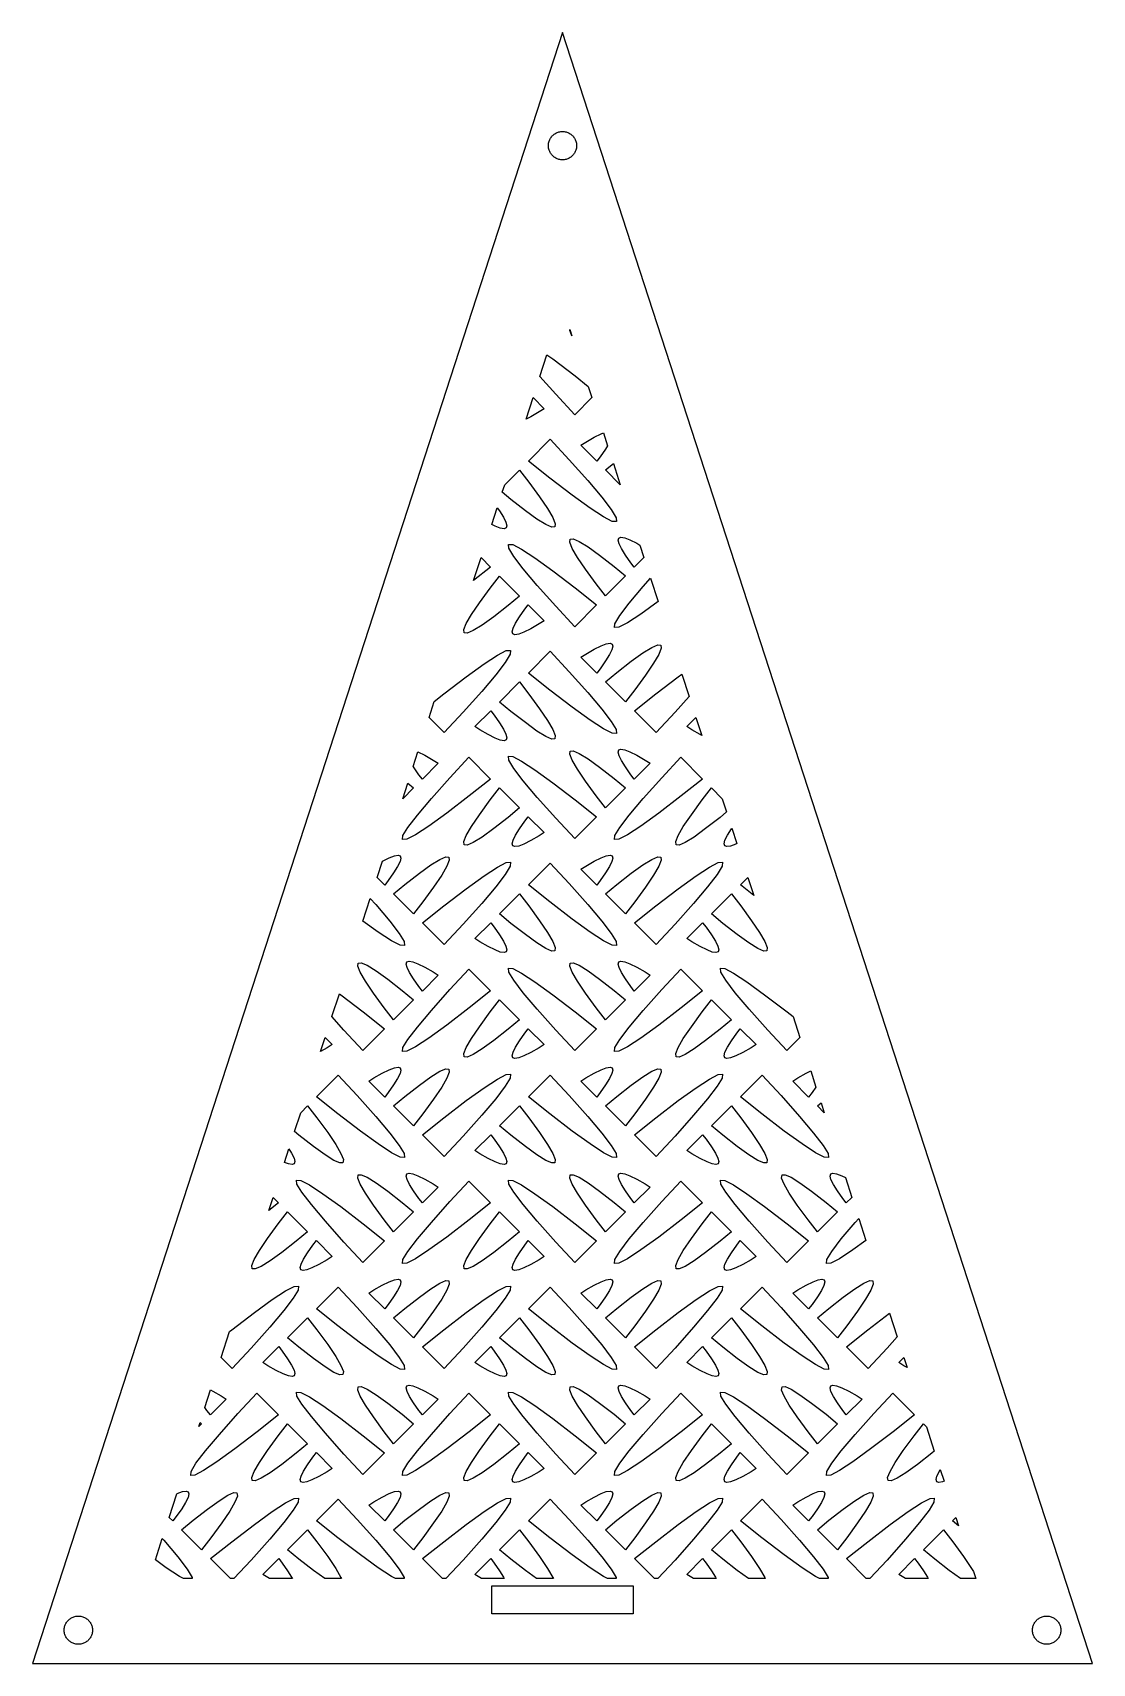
# Model space of a CAD drawing. Header units: metres. Extents: x -75 to 75, y 0 to 231.
import ezdxf

# ---------------------------------------------------------------- set-up
doc = ezdxf.new("R2010")
doc.units = ezdxf.units.M

msp = doc.modelspace()

# ---------------------------------------------------------------- linework, layer by layer
for p, q in [((0, 230.826), (-75, 0)), ((75, 0), (0, 230.826)), ((-2, 214.826), (-1.99605, 214.952)), ((-1.99605, 214.701), (-2, 214.826)), ((-1.99605, 214.952), (-1.98422, 215.077)), ((-1.98422, 214.576), (-1.99605, 214.701)), ((-1.98422, 215.077), (-1.96457, 215.201)), ((-1.96457, 215.201), (-1.93716, 215.324)), ((-1.93716, 215.324), (-1.9021, 215.444)), ((-1.9021, 215.444), (-1.85954, 215.562)), ((-1.85954, 215.562), (-1.80965, 215.678)), ((-1.80965, 215.678), (-1.75261, 215.79)), ((-1.75261, 215.79), (-1.68864, 215.898)), ((-1.68864, 215.898), (-1.61803, 216.002)), ((-1.61803, 216.002), (-1.54102, 216.101)), ((-1.54102, 216.101), (-1.45793, 216.195)), ((-1.45793, 216.195), (-1.36908, 216.284)), ((-1.36908, 216.284), (-1.27484, 216.367)), ((-1.27484, 216.367), (-1.17557, 216.444)), ((-1.17557, 216.444), (-1.07164, 216.515)), ((-1.07164, 216.515), (-0.9635, 216.579)), ((-0.9635, 216.579), (-0.85155, 216.636)), ((-0.85155, 216.636), (-0.73624, 216.686)), ((-0.73624, 216.686), (-0.61803, 216.728)), ((-0.61803, 216.728), (-0.49738, 216.763)), ((-0.49738, 216.763), (-0.37476, 216.791)), ((-0.37476, 216.791), (-0.25066, 216.81)), ((-0.25066, 216.81), (-0.12558, 216.822)), ((-0.12558, 216.822), (0, 216.826)), ((0, 216.826), (0.12558, 216.822)), ((0.12558, 216.822), (0.25066, 216.81)), ((0.25066, 216.81), (0.37476, 216.791)), ((0.37476, 216.791), (0.49738, 216.763)), ((0.49738, 216.763), (0.61803, 216.728)), ((0.61803, 216.728), (0.73624, 216.686)), ((0.73624, 216.686), (0.85155, 216.636)), ((0.85155, 216.636), (0.9635, 216.579)), ((0.9635, 216.579), (1.07164, 216.515)), ((1.07164, 216.515), (1.17557, 216.444)), ((1.17557, 216.444), (1.27484, 216.367)), ((1.27484, 216.367), (1.36908, 216.284)), ((1.36908, 216.284), (1.45793, 216.195)), ((1.45793, 216.195), (1.54102, 216.101)), ((1.54102, 216.101), (1.61803, 216.002)), ((1.61803, 216.002), (1.68864, 215.898)), ((1.68864, 215.898), (1.75261, 215.79)), ((1.75261, 215.79), (1.80965, 215.678)), ((1.80965, 215.678), (1.85954, 215.562)), ((1.85954, 215.562), (1.9021, 215.444)), ((1.9021, 215.444), (1.93716, 215.324)), ((1.93716, 215.324), (1.96457, 215.201)), ((1.96457, 215.201), (1.98422, 215.077)), ((1.98422, 215.077), (1.99605, 214.952)), ((1.99605, 214.701), (1.98422, 214.576)), ((1.99605, 214.952), (2, 214.826)), ((2, 214.826), (1.99605, 214.701)), ((-1.96457, 214.451), (-1.98422, 214.576)), ((-1.93716, 214.329), (-1.96457, 214.451)), ((-1.9021, 214.208), (-1.93716, 214.329)), ((-1.85954, 214.09), (-1.9021, 214.208)), ((-1.80965, 213.975), (-1.85954, 214.09)), ((-1.75261, 213.863), (-1.80965, 213.975)), ((-1.68864, 213.755), (-1.75261, 213.863)), ((-1.61803, 213.651), (-1.68864, 213.755)), ((-1.54102, 213.551), (-1.61803, 213.651)), ((-1.45793, 213.457), (-1.54102, 213.551)), ((-1.36908, 213.368), (-1.45793, 213.457)), ((-1.27484, 213.285), (-1.36908, 213.368)), ((-1.17557, 213.208), (-1.27484, 213.285)), ((-1.07164, 213.138), (-1.17557, 213.208)), ((-0.9635, 213.074), (-1.07164, 213.138)), ((-0.85155, 213.017), (-0.9635, 213.074)), ((-0.73624, 212.967), (-0.85155, 213.017)), ((-0.61803, 212.924), (-0.73624, 212.967)), ((-0.49738, 212.889), (-0.61803, 212.924)), ((-0.37476, 212.862), (-0.49738, 212.889)), ((-0.25066, 212.842), (-0.37476, 212.862)), ((-0.12558, 212.83), (-0.25066, 212.842)), ((0, 212.826), (-0.12558, 212.83)), ((0.12558, 212.83), (0, 212.826)), ((0.25066, 212.842), (0.12558, 212.83)), ((0.37476, 212.862), (0.25066, 212.842)), ((0.49738, 212.889), (0.37476, 212.862)), ((0.61803, 212.924), (0.49738, 212.889)), ((0.73624, 212.967), (0.61803, 212.924)), ((0.85155, 213.017), (0.73624, 212.967)), ((0.9635, 213.074), (0.85155, 213.017)), ((1.07164, 213.138), (0.9635, 213.074)), ((1.17557, 213.208), (1.07164, 213.138)), ((1.27484, 213.285), (1.17557, 213.208)), ((1.36908, 213.368), (1.27484, 213.285)), ((1.45793, 213.457), (1.36908, 213.368)), ((1.54102, 213.551), (1.45793, 213.457)), ((1.61803, 213.651), (1.54102, 213.551)), ((1.68864, 213.755), (1.61803, 213.651)), ((1.75261, 213.863), (1.68864, 213.755)), ((1.80965, 213.975), (1.75261, 213.863)), ((1.85954, 214.09), (1.80965, 213.975)), ((1.9021, 214.208), (1.85954, 214.09)), ((1.93716, 214.329), (1.9021, 214.208)), ((1.96457, 214.451), (1.93716, 214.329)), ((1.98422, 214.576), (1.96457, 214.451)), ((1.01944, 188.682), (1.03473, 188.809)), ((1.32678, 187.91), (1.01944, 188.682)), ((1.03473, 188.809), (1.32678, 187.91)), ((-3.19321, 182.166), (-2.19496, 185.238)), ((-2.19496, 185.238), (-1.38565, 184.652)), ((-1.38565, 184.652), (1.78711, 182.225)), ((-0.9343, 179.633), (-3.19321, 182.166)), ((1.78711, 182.225), (3.65446, 180.746)), ((3.65446, 180.746), (4.16641, 179.171)), ((-5.15535, 176.127), (-4.16844, 179.164)), ((-4.16844, 179.164), (-2.59186, 177.588)), ((1.73676, 176.741), (-0.9343, 179.633)), ((4.16641, 179.171), (1.73676, 176.741)), ((-4.49387, 176.458), (-5.15535, 176.127)), ((-3.31375, 177.136), (-4.49387, 176.458)), ((-2.59186, 177.588), (-3.31375, 177.136)), ((-4.81934, 170.177), (-1.73676, 173.259)), ((-1.73676, 173.259), (0.9343, 170.367)), ((3.31375, 172.864), (4.49387, 173.542)), ((4.49387, 173.542), (5.45609, 174.024)), ((5.45609, 174.024), (5.79649, 174.154)), ((5.79649, 174.154), (6.38496, 172.343)), ((2.59186, 172.412), (3.31375, 172.864)), ((4.83902, 170.165), (2.59186, 172.412)), ((6.09924, 171.885), (5.32242, 170.792)), ((6.38496, 172.343), (6.09924, 171.885)), ((-8.18102, 166.815), (-6.08597, 168.91)), ((-6.08597, 168.91), (-4.76944, 167.209)), ((-1.78711, 167.775), (-4.81934, 170.177)), ((0.9343, 170.367), (3.56277, 167.42)), ((5.32242, 170.792), (4.83902, 170.165)), ((6.08276, 168.921), (7.19864, 169.838)), ((8.17705, 166.827), (6.08276, 168.921)), ((7.19864, 169.838), (8.17705, 166.827)), ((-8.52513, 165.756), (-8.18102, 166.815)), ((-4.76944, 167.209), (-3.23639, 165.122)), ((1.38565, 165.348), (-1.78711, 167.775)), ((3.56277, 167.42), (5.54672, 165.071)), ((-7.29675, 164.747), (-8.52513, 165.756)), ((-5.25742, 163.154), (-7.29675, 164.747)), ((-3.23639, 165.122), (-2.09976, 163.445)), ((3.91479, 163.517), (1.38565, 165.348)), ((5.54672, 165.071), (6.88614, 163.318)), ((-10.0034, 161.206), (-9.23177, 163.581)), ((-9.23177, 163.581), (-8.9003, 163.115)), ((-8.9003, 163.115), (-8.34091, 162.218)), ((-8.34091, 162.218), (-7.9985, 161.518)), ((-3.61542, 161.969), (-5.25742, 163.154)), ((-2.36938, 161.194), (-3.61542, 161.969)), ((-2.09976, 163.445), (-1.36093, 162.176)), ((-1.36093, 162.176), (-1.01944, 161.318)), ((5.79941, 162.284), (3.91479, 163.517)), ((7.03812, 161.649), (5.79941, 162.284)), ((6.88614, 163.318), (7.57919, 162.164)), ((7.62863, 161.61), (7.03812, 161.649)), ((7.57919, 162.164), (7.62863, 161.61)), ((-9.54437, 160.976), (-10.0034, 161.206)), ((-8.80005, 160.692), (-9.54437, 160.976)), ((-8.27408, 160.604), (-8.80005, 160.692)), ((-7.966, 160.713), (-8.27408, 160.604)), ((-7.9985, 161.518), (-7.87399, 161.017)), ((-7.87399, 161.017), (-7.966, 160.713)), ((-1.52206, 160.828), (-2.36938, 161.194)), ((-1.07346, 160.87), (-1.52206, 160.828)), ((-1.01944, 161.318), (-1.07346, 160.87)), ((7.87399, 158.983), (7.966, 159.287)), ((7.966, 159.287), (8.27408, 159.396)), ((8.27408, 159.396), (8.80005, 159.308)), ((8.80005, 159.308), (9.54437, 159.024)), ((-7.57919, 157.836), (-7.62863, 158.39)), ((-7.62863, 158.39), (-7.03812, 158.351)), ((-6.88614, 156.682), (-7.57919, 157.836)), ((-7.03812, 158.351), (-5.79941, 157.716)), ((-5.79941, 157.716), (-3.91479, 156.483)), ((1.01944, 158.682), (1.07346, 159.13)), ((1.36093, 157.824), (1.01944, 158.682)), ((1.07346, 159.13), (1.52206, 159.172)), ((2.09976, 156.555), (1.36093, 157.824)), ((1.52206, 159.172), (2.36938, 158.806)), ((2.36938, 158.806), (3.61542, 158.031)), ((3.61542, 158.031), (5.25742, 156.846)), ((7.9985, 158.482), (7.87399, 158.983)), ((8.34091, 157.782), (7.9985, 158.482)), ((8.9003, 156.885), (8.34091, 157.782)), ((9.54437, 159.024), (10.5061, 158.542)), ((10.5061, 158.542), (10.9523, 158.286)), ((10.9523, 158.286), (11.5235, 156.528)), ((-12.5801, 153.276), (-11.5256, 156.521)), ((-10.1807, 155.177), (-12.5801, 153.276)), ((-11.5256, 156.521), (-10.1807, 155.177)), ((-5.54672, 154.929), (-6.88614, 156.682)), ((-3.56277, 152.58), (-5.54672, 154.929)), ((-3.91479, 156.483), (-1.38565, 154.652)), ((3.23639, 154.878), (2.09976, 156.555)), ((4.76944, 152.791), (3.23639, 154.878)), ((5.25742, 156.846), (7.29675, 155.253)), ((7.29675, 155.253), (8.91769, 153.922)), ((9.67758, 155.792), (8.9003, 156.885)), ((10.161, 155.165), (9.67758, 155.792)), ((11.5235, 156.528), (10.161, 155.165)), ((-10.2306, 152.209), (-8.91449, 153.91)), ((-8.91449, 153.91), (-6.08276, 151.079)), ((-0.9343, 149.633), (-3.56277, 152.58)), ((-1.38565, 154.652), (1.78711, 152.225)), ((6.08597, 151.09), (4.76944, 152.791)), ((8.91769, 153.922), (6.08597, 151.09)), ((9.45328, 150.071), (11.4372, 152.42)), ((11.4372, 152.42), (12.4788, 153.588)), ((12.4788, 153.588), (13.5473, 150.299)), ((-12.9002, 148.445), (-11.7636, 150.122)), ((-11.7636, 150.122), (-10.2306, 152.209)), ((-6.08276, 151.079), (-7.70325, 149.747)), ((1.78711, 152.225), (4.81934, 149.823)), ((8.11432, 148.318), (9.45328, 150.071)), ((13.5473, 150.299), (11.0847, 148.517)), ((-13.6386, 147.177), (-12.9002, 148.445)), ((-9.74258, 148.154), (-11.385, 146.969)), ((-7.70325, 149.747), (-9.74258, 148.154)), ((-6.65909, 147.218), (-6.0997, 148.115)), ((-6.0997, 148.115), (-5.32242, 149.208)), ((-5.32242, 149.208), (-4.83902, 149.835)), ((-4.83902, 149.835), (-2.59186, 147.588)), ((1.73676, 146.741), (-0.9343, 149.633)), ((4.81934, 149.823), (1.73676, 146.741)), ((7.42081, 147.164), (8.11432, 148.318)), ((11.0847, 148.517), (9.20059, 147.284)), ((-13.9806, 146.318), (-13.6386, 147.177)), ((-13.9265, 145.87), (-13.9806, 146.318)), ((-13.4779, 145.828), (-13.9265, 145.87)), ((-12.6306, 146.194), (-13.4779, 145.828)), ((-11.385, 146.969), (-12.6306, 146.194)), ((-7.12601, 146.017), (-7.0015, 146.518)), ((-7.034, 145.713), (-7.12601, 146.017)), ((-6.72592, 145.604), (-7.034, 145.713)), ((-7.0015, 146.518), (-6.65909, 147.218)), ((-6.19995, 145.692), (-6.72592, 145.604)), ((-5.45609, 145.976), (-6.19995, 145.692)), ((-4.49387, 146.458), (-5.45609, 145.976)), ((-3.31375, 147.136), (-4.49387, 146.458)), ((-2.59186, 147.588), (-3.31375, 147.136)), ((7.37137, 146.61), (7.42081, 147.164)), ((7.96188, 146.649), (7.37137, 146.61)), ((9.20059, 147.284), (7.96188, 146.649)), ((-9.20059, 142.716), (-7.96188, 143.351)), ((-7.96188, 143.351), (-7.37137, 143.39)), ((-7.37137, 143.39), (-7.42081, 142.836)), ((-4.81934, 140.177), (-1.73676, 143.259)), ((-1.73676, 143.259), (0.9343, 140.367)), ((3.31375, 142.864), (4.49387, 143.542)), ((4.49387, 143.542), (5.45609, 144.024)), ((5.45609, 144.024), (6.19995, 144.308)), ((6.19995, 144.308), (6.72592, 144.396)), ((7.0015, 143.481), (6.65909, 142.782)), ((6.72592, 144.396), (7.034, 144.287)), ((7.12601, 143.983), (7.0015, 143.481)), ((7.034, 144.287), (7.12601, 143.983)), ((11.385, 143.031), (12.6306, 143.806)), ((12.6306, 143.806), (13.4779, 144.172)), ((13.4779, 144.172), (13.9265, 144.13)), ((13.9806, 143.682), (13.6386, 142.823)), ((13.9265, 144.13), (13.9806, 143.682)), ((-13.6139, 139.653), (-11.0847, 141.483)), ((-11.0847, 141.483), (-9.20059, 142.716)), ((-8.11432, 141.682), (-9.45374, 139.929)), ((-7.42081, 142.836), (-8.11432, 141.682)), ((2.59186, 142.412), (3.31375, 142.864)), ((4.83902, 140.165), (2.59186, 142.412)), ((6.09924, 141.885), (5.32242, 140.792)), ((6.65909, 142.782), (6.09924, 141.885)), ((7.70325, 140.253), (9.74258, 141.846)), ((9.74258, 141.846), (11.385, 143.031)), ((12.8998, 141.554), (11.7636, 139.878)), ((13.6386, 142.823), (12.8998, 141.554)), ((-16.7871, 137.225), (-13.6139, 139.653)), ((-9.45374, 139.929), (-11.4372, 137.58)), ((-8.91769, 136.078), (-6.08597, 138.91)), ((-6.08597, 138.91), (-4.76944, 137.209)), ((-1.78711, 137.775), (-4.81934, 140.177)), ((0.9343, 140.367), (3.56277, 137.42)), ((5.32242, 140.792), (4.83902, 140.165)), ((6.08276, 138.921), (7.70325, 140.253)), ((8.91449, 136.09), (6.08276, 138.921)), ((11.7636, 139.878), (10.2306, 137.791)), ((13.2129, 137.225), (16.3861, 139.653)), ((16.3861, 139.653), (16.8884, 140.016)), ((16.8884, 140.016), (17.9157, 136.855)), ((-18.1446, 136.15), (-16.7871, 137.225)), ((-11.4372, 137.58), (-14.0657, 134.633)), ((-4.76944, 137.209), (-3.23639, 135.122)), ((1.38565, 135.348), (-1.78711, 137.775)), ((3.56277, 137.42), (5.54672, 135.071)), ((10.2306, 137.791), (8.91449, 136.09)), ((10.1807, 134.823), (13.2129, 137.225)), ((17.9157, 136.855), (15.9343, 134.633)), ((-18.8806, 133.885), (-18.1446, 136.15)), ((-16.7368, 131.741), (-18.8806, 133.885)), ((-14.0657, 134.633), (-16.7368, 131.741)), ((-12.4081, 132.588), (-10.161, 134.835)), ((-10.161, 134.835), (-9.67758, 134.208)), ((-9.67758, 134.208), (-8.9003, 133.115)), ((-7.29675, 134.747), (-8.91769, 136.078)), ((-5.25742, 133.154), (-7.29675, 134.747)), ((-3.23639, 135.122), (-2.09976, 133.445)), ((3.91479, 133.517), (1.38565, 135.348)), ((5.54672, 135.071), (6.88614, 133.318)), ((13.2632, 131.741), (10.1807, 134.823)), ((15.9343, 134.633), (13.2632, 131.741)), ((-11.6862, 132.136), (-12.4081, 132.588)), ((-10.5061, 131.458), (-11.6862, 132.136)), ((-8.9003, 133.115), (-8.34091, 132.218)), ((-8.34091, 132.218), (-7.9985, 131.518)), ((-3.61542, 131.969), (-5.25742, 133.154)), ((-2.36938, 131.194), (-3.61542, 131.969)), ((-2.09976, 133.445), (-1.36093, 132.176)), ((-1.36093, 132.176), (-1.01944, 131.318)), ((5.79941, 132.284), (3.91479, 133.517)), ((7.03812, 131.649), (5.79941, 132.284)), ((6.88614, 133.318), (7.57919, 132.164)), ((7.62863, 131.61), (7.03812, 131.649)), ((7.57919, 132.164), (7.62863, 131.61)), ((17.5919, 132.588), (18.8827, 133.879)), ((18.3138, 132.136), (17.5919, 132.588)), ((19.4939, 131.458), (18.3138, 132.136)), ((18.8827, 133.879), (19.7032, 131.353)), ((-9.54437, 130.976), (-10.5061, 131.458)), ((-8.80005, 130.692), (-9.54437, 130.976)), ((-8.27408, 130.604), (-8.80005, 130.692)), ((-7.966, 130.713), (-8.27408, 130.604)), ((-7.9985, 131.518), (-7.87399, 131.017)), ((-7.87399, 131.017), (-7.966, 130.713)), ((-1.52206, 130.828), (-2.36938, 131.194)), ((-1.07346, 130.87), (-1.52206, 130.828)), ((-1.01944, 131.318), (-1.07346, 130.87)), ((7.87399, 128.983), (7.966, 129.287)), ((7.966, 129.287), (8.27408, 129.396)), ((8.27408, 129.396), (8.80005, 129.308)), ((8.80005, 129.308), (9.54437, 129.024)), ((19.7032, 131.353), (19.4939, 131.458)), ((-21.136, 126.944), (-20.4597, 129.025)), ((-20.4597, 129.025), (-20.4556, 129.024)), ((-20.4556, 129.024), (-19.4939, 128.542)), ((-17.5919, 127.412), (-19.839, 125.165)), ((-19.4939, 128.542), (-18.3138, 127.864)), ((-18.3138, 127.864), (-17.5919, 127.412)), ((-15.9343, 125.367), (-13.2632, 128.259)), ((-13.2632, 128.259), (-10.1807, 125.177)), ((-7.57919, 127.836), (-7.62863, 128.39)), ((-7.62863, 128.39), (-7.03812, 128.351)), ((-6.88614, 126.682), (-7.57919, 127.836)), ((-7.03812, 128.351), (-5.79941, 127.716)), ((-5.79941, 127.716), (-3.91479, 126.483)), ((1.01944, 128.682), (1.07346, 129.13)), ((1.36093, 127.824), (1.01944, 128.682)), ((1.07346, 129.13), (1.52206, 129.172)), ((2.09976, 126.555), (1.36093, 127.824)), ((1.52206, 129.172), (2.36938, 128.806)), ((2.36938, 128.806), (3.61542, 128.031)), ((3.61542, 128.031), (5.25742, 126.846)), ((7.9985, 128.482), (7.87399, 128.983)), ((8.34091, 127.782), (7.9985, 128.482)), ((8.9003, 126.885), (8.34091, 127.782)), ((9.54437, 129.024), (10.5061, 128.542)), ((12.4081, 127.412), (10.161, 125.165)), ((10.5061, 128.542), (11.6862, 127.864)), ((11.6862, 127.864), (12.4081, 127.412)), ((14.0657, 125.367), (16.7368, 128.259)), ((16.7368, 128.259), (19.8193, 125.177)), ((-21.0997, 126.885), (-21.136, 126.944)), ((-20.3224, 125.792), (-21.0997, 126.885)), ((-19.839, 125.165), (-20.3224, 125.792)), ((-18.5628, 122.42), (-15.9343, 125.367)), ((-10.1807, 125.177), (-13.2129, 122.775)), ((-5.54672, 124.929), (-6.88614, 126.682)), ((-3.56277, 122.58), (-5.54672, 124.929)), ((-3.91479, 126.483), (-1.38565, 124.652)), ((-1.38565, 124.652), (1.78711, 122.225)), ((3.23639, 124.878), (2.09976, 126.555)), ((4.76944, 122.791), (3.23639, 124.878)), ((5.25742, 126.846), (7.29675, 125.253)), ((7.29675, 125.253), (8.91769, 123.922)), ((9.67758, 125.792), (8.9003, 126.885)), ((10.161, 125.165), (9.67758, 125.792)), ((11.4372, 122.42), (14.0657, 125.367)), ((19.8193, 125.177), (16.7871, 122.775)), ((-22.6162, 122.388), (-21.8997, 124.593)), ((-21.0823, 123.922), (-22.6162, 122.388)), ((-21.8997, 124.593), (-21.0823, 123.922)), ((-20.5467, 120.071), (-18.5628, 122.42)), ((-13.2129, 122.775), (-16.3861, 120.347)), ((-10.2306, 122.209), (-8.91449, 123.91)), ((-8.91449, 123.91), (-6.08276, 121.079)), ((-0.9343, 119.633), (-3.56277, 122.58)), ((6.08597, 121.09), (4.76944, 122.791)), ((8.91769, 123.922), (6.08597, 121.09)), ((9.45328, 120.071), (11.4372, 122.42)), ((16.7871, 122.775), (13.6139, 120.347)), ((19.7694, 122.209), (21.0855, 123.91)), ((21.0855, 123.91), (22.6202, 122.376)), ((22.6202, 122.376), (23.2261, 120.511)), ((-21.8857, 118.318), (-20.5467, 120.071)), ((-16.3861, 120.347), (-18.9153, 118.517)), ((-12.9002, 118.445), (-11.7636, 120.122)), ((-11.7636, 120.122), (-10.2306, 122.209)), ((-6.08276, 121.079), (-7.70325, 119.747)), ((1.78711, 122.225), (4.81934, 119.823)), ((8.11432, 118.318), (9.45328, 120.071)), ((13.6139, 120.347), (11.0847, 118.517)), ((17.0998, 118.445), (18.2364, 120.122)), ((18.2364, 120.122), (19.7694, 122.209)), ((23.2261, 120.511), (22.2968, 119.747)), ((-22.5792, 117.164), (-21.8857, 118.318)), ((-18.9153, 118.517), (-20.7994, 117.284)), ((-13.6386, 117.177), (-12.9002, 118.445)), ((-9.74258, 118.154), (-11.385, 116.969)), ((-7.70325, 119.747), (-9.74258, 118.154)), ((-6.65909, 117.218), (-6.0997, 118.115)), ((-6.0997, 118.115), (-5.32242, 119.208)), ((-5.32242, 119.208), (-4.83902, 119.835)), ((-4.83902, 119.835), (-2.59186, 117.588)), ((1.73676, 116.741), (-0.9343, 119.633)), ((4.81934, 119.823), (1.73676, 116.741)), ((7.42081, 117.164), (8.11432, 118.318)), ((11.0847, 118.517), (9.20059, 117.284)), ((16.3614, 117.177), (17.0998, 118.445)), ((20.2574, 118.154), (18.615, 116.969)), ((22.2968, 119.747), (20.2574, 118.154)), ((23.3409, 117.218), (23.9003, 118.115)), ((23.9003, 118.115), (23.9719, 118.215)), ((23.9719, 118.215), (24.6777, 116.043)), ((-22.6286, 116.61), (-22.5792, 117.164)), ((-22.0381, 116.649), (-22.6286, 116.61)), ((-20.7994, 117.284), (-22.0381, 116.649)), ((-13.9806, 116.318), (-13.6386, 117.177)), ((-13.9265, 115.87), (-13.9806, 116.318)), ((-13.4779, 115.828), (-13.9265, 115.87)), ((-12.6306, 116.194), (-13.4779, 115.828)), ((-11.385, 116.969), (-12.6306, 116.194)), ((-7.12601, 116.017), (-7.0015, 116.518)), ((-7.034, 115.713), (-7.12601, 116.017)), ((-6.72592, 115.604), (-7.034, 115.713)), ((-7.0015, 116.518), (-6.65909, 117.218)), ((-6.19995, 115.692), (-6.72592, 115.604)), ((-5.45609, 115.976), (-6.19995, 115.692)), ((-4.49387, 116.458), (-5.45609, 115.976)), ((-3.31375, 117.136), (-4.49387, 116.458)), ((-2.59186, 117.588), (-3.31375, 117.136)), ((7.37137, 116.61), (7.42081, 117.164)), ((7.96188, 116.649), (7.37137, 116.61)), ((9.20059, 117.284), (7.96188, 116.649)), ((16.0194, 116.318), (16.3614, 117.177)), ((16.0735, 115.87), (16.0194, 116.318)), ((16.5221, 115.828), (16.0735, 115.87)), ((17.3694, 116.194), (16.5221, 115.828)), ((18.615, 116.969), (17.3694, 116.194)), ((22.874, 116.017), (22.9985, 116.518)), ((22.966, 115.713), (22.874, 116.017)), ((23.2741, 115.604), (22.966, 115.713)), ((22.9985, 116.518), (23.3409, 117.218)), ((23.8, 115.692), (23.2741, 115.604)), ((24.5439, 115.976), (23.8, 115.692)), ((24.6777, 116.043), (24.5439, 115.976)), ((-26.2378, 111.242), (-25.4874, 113.551)), ((-25.4874, 113.551), (-24.5439, 114.024)), ((-24.5439, 114.024), (-23.8, 114.308)), ((-23.8, 114.308), (-23.2741, 114.396)), ((-22.9985, 113.481), (-23.3409, 112.782)), ((-23.2741, 114.396), (-22.966, 114.287)), ((-22.874, 113.983), (-22.9985, 113.481)), ((-22.966, 114.287), (-22.874, 113.983)), ((-18.615, 113.031), (-17.3694, 113.806)), ((-17.3694, 113.806), (-16.5221, 114.172)), ((-16.5221, 114.172), (-16.0735, 114.13)), ((-16.0194, 113.682), (-16.3614, 112.823)), ((-16.0735, 114.13), (-16.0194, 113.682)), ((-9.20059, 112.716), (-7.96188, 113.351)), ((-7.96188, 113.351), (-7.37137, 113.39)), ((-7.37137, 113.39), (-7.42081, 112.836)), ((-4.81934, 110.177), (-1.73676, 113.259)), ((-1.73676, 113.259), (0.9343, 110.367)), ((3.31375, 112.864), (4.49387, 113.542)), ((4.49387, 113.542), (5.45609, 114.024)), ((5.45609, 114.024), (6.19995, 114.308)), ((6.19995, 114.308), (6.72592, 114.396)), ((7.0015, 113.481), (6.65909, 112.782)), ((6.72592, 114.396), (7.034, 114.287)), ((7.12601, 113.983), (7.0015, 113.481)), ((7.034, 114.287), (7.12601, 113.983)), ((11.385, 113.031), (12.6306, 113.806)), ((12.6306, 113.806), (13.4779, 114.172)), ((13.4779, 114.172), (13.9265, 114.13)), ((13.9806, 113.682), (13.6386, 112.823)), ((13.9265, 114.13), (13.9806, 113.682)), ((20.7994, 112.716), (22.0381, 113.351)), ((22.0381, 113.351), (22.6286, 113.39)), ((22.6286, 113.39), (22.5792, 112.836)), ((-25.161, 110.165), (-26.2378, 111.242)), ((-23.9008, 111.885), (-24.6776, 110.792)), ((-23.3409, 112.782), (-23.9008, 111.885)), ((-22.2968, 110.253), (-20.2574, 111.846)), ((-20.2574, 111.846), (-18.615, 113.031)), ((-17.1002, 111.554), (-18.2364, 109.878)), ((-16.3614, 112.823), (-17.1002, 111.554)), ((-13.6139, 109.653), (-11.0847, 111.483)), ((-11.0847, 111.483), (-9.20059, 112.716)), ((-8.11432, 111.682), (-9.45374, 109.929)), ((-7.42081, 112.836), (-8.11432, 111.682)), ((2.59186, 112.412), (3.31375, 112.864)), ((4.83902, 110.165), (2.59186, 112.412)), ((6.09924, 111.885), (5.32242, 110.792)), ((6.65909, 112.782), (6.09924, 111.885)), ((7.70325, 110.253), (9.74258, 111.846)), ((9.74258, 111.846), (11.385, 113.031)), ((12.8998, 111.554), (11.7636, 109.878)), ((13.6386, 112.823), (12.8998, 111.554)), ((16.3861, 109.653), (18.9153, 111.483)), ((18.9153, 111.483), (20.7994, 112.716)), ((21.8857, 111.682), (20.5463, 109.929)), ((22.5792, 112.836), (21.8857, 111.682)), ((25.1807, 110.177), (26.2398, 111.236)), ((26.2398, 111.236), (27.0703, 108.68)), ((-24.6776, 110.792), (-25.161, 110.165)), ((-23.9172, 108.921), (-22.2968, 110.253)), ((-21.0855, 106.09), (-23.9172, 108.921)), ((-18.2364, 109.878), (-19.7694, 107.791)), ((-16.7871, 107.225), (-13.6139, 109.653)), ((-9.45374, 109.929), (-11.4372, 107.58)), ((-8.91769, 106.078), (-6.08597, 108.91)), ((-6.08597, 108.91), (-4.76944, 107.209)), ((-1.78711, 107.775), (-4.81934, 110.177)), ((0.9343, 110.367), (3.56277, 107.42)), ((5.32242, 110.792), (4.83902, 110.165)), ((6.08276, 108.921), (7.70325, 110.253)), ((8.91449, 106.09), (6.08276, 108.921)), ((11.7636, 109.878), (10.2306, 107.791)), ((13.2129, 107.225), (16.3861, 109.653)), ((20.5463, 109.929), (18.5628, 107.58)), ((21.0823, 106.078), (23.914, 108.91)), ((23.914, 108.91), (25.2306, 107.209)), ((27.0703, 108.68), (25.1807, 110.177)), ((-28.2408, 105.077), (-27.2013, 108.277)), ((-27.2013, 108.277), (-26.4372, 107.42)), ((-26.4372, 107.42), (-24.4533, 105.071)), ((-19.7694, 107.791), (-21.0855, 106.09)), ((-19.8193, 104.823), (-16.7871, 107.225)), ((-11.4372, 107.58), (-14.0657, 104.633)), ((-4.76944, 107.209), (-3.23639, 105.122)), ((1.38565, 105.348), (-1.78711, 107.775)), ((3.56277, 107.42), (5.54672, 105.071)), ((10.2306, 107.791), (8.91449, 106.09)), ((10.1807, 104.823), (13.2129, 107.225)), ((18.5628, 107.58), (15.9343, 104.633)), ((25.2306, 107.209), (26.7636, 105.122)), ((-26.0852, 103.517), (-28.2408, 105.077)), ((-24.4533, 105.071), (-23.1139, 103.318)), ((-16.7368, 101.741), (-19.8193, 104.823)), ((-14.0657, 104.633), (-16.7368, 101.741)), ((-12.4081, 102.588), (-10.161, 104.835)), ((-10.161, 104.835), (-9.67758, 104.208)), ((-9.67758, 104.208), (-8.9003, 103.115)), ((-7.29675, 104.747), (-8.91769, 106.078)), ((-5.25742, 103.154), (-7.29675, 104.747)), ((-3.23639, 105.122), (-2.09976, 103.445)), ((3.91479, 103.517), (1.38565, 105.348)), ((5.54672, 105.071), (6.88614, 103.318)), ((13.2632, 101.741), (10.1807, 104.823)), ((15.9343, 104.633), (13.2632, 101.741)), ((17.5919, 102.588), (19.839, 104.835)), ((19.839, 104.835), (20.3224, 104.208)), ((20.3224, 104.208), (21.0997, 103.115)), ((22.7032, 104.747), (21.0823, 106.078)), ((24.7426, 103.154), (22.7032, 104.747)), ((26.7636, 105.122), (27.9002, 103.445)), ((-24.2006, 102.284), (-26.0852, 103.517)), ((-22.9619, 101.649), (-24.2006, 102.284)), ((-23.1139, 103.318), (-22.4208, 102.164)), ((-22.3714, 101.61), (-22.9619, 101.649)), ((-22.4208, 102.164), (-22.3714, 101.61)), ((-11.6862, 102.136), (-12.4081, 102.588)), ((-10.5061, 101.458), (-11.6862, 102.136)), ((-8.9003, 103.115), (-8.34091, 102.218)), ((-8.34091, 102.218), (-7.9985, 101.518)), ((-3.61542, 101.969), (-5.25742, 103.154)), ((-2.36938, 101.194), (-3.61542, 101.969)), ((-2.09976, 103.445), (-1.36093, 102.176)), ((-1.36093, 102.176), (-1.01944, 101.318)), ((5.79941, 102.284), (3.91479, 103.517)), ((7.03812, 101.649), (5.79941, 102.284)), ((6.88614, 103.318), (7.57919, 102.164)), ((7.62863, 101.61), (7.03812, 101.649)), ((7.57919, 102.164), (7.62863, 101.61)), ((18.3138, 102.136), (17.5919, 102.588)), ((19.4939, 101.458), (18.3138, 102.136)), ((21.0997, 103.115), (21.6591, 102.218)), ((21.6591, 102.218), (22.0015, 101.518)), ((26.3846, 101.969), (24.7426, 103.154)), ((27.6306, 101.194), (26.3846, 101.969)), ((27.9002, 103.445), (28.6391, 102.176)), ((28.6391, 102.176), (28.9806, 101.318)), ((-22.126, 98.9828), (-22.034, 99.2868)), ((-22.034, 99.2868), (-21.7259, 99.3958)), ((-21.7259, 99.3958), (-21.2, 99.3079)), ((-21.2, 99.3079), (-20.4556, 99.0236)), ((-9.54437, 100.976), (-10.5061, 101.458)), ((-8.80005, 100.692), (-9.54437, 100.976)), ((-8.27408, 100.604), (-8.80005, 100.692)), ((-7.966, 100.713), (-8.27408, 100.604)), ((-7.9985, 101.518), (-7.87399, 101.017)), ((-7.87399, 101.017), (-7.966, 100.713)), ((-1.52206, 100.828), (-2.36938, 101.194)), ((-1.07346, 100.87), (-1.52206, 100.828)), ((-1.01944, 101.318), (-1.07346, 100.87)), ((7.87399, 98.9828), (7.966, 99.2868)), ((7.966, 99.2868), (8.27408, 99.3958)), ((8.27408, 99.3958), (8.80005, 99.3079)), ((8.80005, 99.3079), (9.54437, 99.0236)), ((20.4556, 100.976), (19.4939, 101.458)), ((21.2, 100.692), (20.4556, 100.976)), ((21.7259, 100.604), (21.2, 100.692)), ((22.034, 100.713), (21.7259, 100.604)), ((22.0015, 101.518), (22.126, 101.017)), ((22.126, 101.017), (22.034, 100.713)), ((28.4779, 100.828), (27.6306, 101.194)), ((28.9265, 100.87), (28.4779, 100.828)), ((28.9806, 101.318), (28.9265, 100.87)), ((-28.9806, 98.6821), (-28.9265, 99.1302)), ((-28.6391, 97.8242), (-28.9806, 98.6821)), ((-28.9265, 99.1302), (-28.4779, 99.1724)), ((-27.9002, 96.5553), (-28.6391, 97.8242)), ((-28.4779, 99.1724), (-27.6306, 98.8062)), ((-27.6306, 98.8062), (-26.3846, 98.0307)), ((-26.3846, 98.0307), (-24.7426, 96.8465)), ((-22.0015, 98.4816), (-22.126, 98.9828)), ((-21.6591, 97.7817), (-22.0015, 98.4816)), ((-21.0997, 96.8854), (-21.6591, 97.7817)), ((-20.4556, 99.0236), (-19.4939, 98.542)), ((-17.5919, 97.4123), (-19.839, 95.1651)), ((-19.4939, 98.542), (-18.3138, 97.8641)), ((-18.3138, 97.8641), (-17.5919, 97.4123)), ((-15.9343, 95.367), (-13.2632, 98.2591)), ((-13.2632, 98.2591), (-10.1807, 95.1765)), ((-7.57919, 97.8357), (-7.62863, 98.3896)), ((-7.62863, 98.3896), (-7.03812, 98.3511)), ((-6.88614, 96.6821), (-7.57919, 97.8357)), ((-7.03812, 98.3511), (-5.79941, 97.7158)), ((-5.79941, 97.7158), (-3.91479, 96.4825)), ((1.01944, 98.6821), (1.07346, 99.1302)), ((1.36093, 97.8242), (1.01944, 98.6821)), ((1.07346, 99.1302), (1.52206, 99.1724)), ((2.09976, 96.5553), (1.36093, 97.8242)), ((1.52206, 99.1724), (2.36938, 98.8062)), ((2.36938, 98.8062), (3.61542, 98.0307)), ((3.61542, 98.0307), (5.25742, 96.8465)), ((7.9985, 98.4816), (7.87399, 98.9828)), ((8.34091, 97.7817), (7.9985, 98.4816)), ((8.9003, 96.8854), (8.34091, 97.7817)), ((9.54437, 99.0236), (10.5061, 98.542)), ((12.4081, 97.4123), (10.161, 95.1651)), ((10.5061, 98.542), (11.6862, 97.8641)), ((11.6862, 97.8641), (12.4081, 97.4123)), ((14.0657, 95.367), (16.7368, 98.2591)), ((16.7368, 98.2591), (19.8193, 95.1765)), ((22.4208, 97.8357), (22.3714, 98.3896)), ((22.3714, 98.3896), (22.9619, 98.3511)), ((23.1139, 96.6821), (22.4208, 97.8357)), ((22.9619, 98.3511), (24.2006, 97.7158)), ((24.2006, 97.7158), (26.0852, 96.4825)), ((-32.6382, 91.5434), (-31.5819, 94.7944)), ((-31.5819, 94.7944), (-31.3857, 94.6524)), ((-31.3857, 94.6524), (-28.2129, 92.2253)), ((-26.7636, 94.8776), (-27.9002, 96.5553)), ((-25.2306, 92.7911), (-26.7636, 94.8776)), ((-24.7426, 96.8465), (-22.7032, 95.253)), ((-22.7032, 95.253), (-21.0823, 93.9218)), ((-20.3224, 95.7918), (-21.0997, 96.8854)), ((-19.839, 95.1651), (-20.3224, 95.7918)), ((-18.5628, 92.4199), (-15.9343, 95.367)), ((-10.1807, 95.1765), (-13.2129, 92.7747)), ((-5.54672, 94.9294), (-6.88614, 96.6821)), ((-3.56277, 92.5801), (-5.54672, 94.9294)), ((-3.91479, 96.4825), (-1.38565, 94.6524)), ((-1.38565, 94.6524), (1.78711, 92.2253)), ((3.23639, 94.8776), (2.09976, 96.5553)), ((4.76944, 92.7911), (3.23639, 94.8776)), ((5.25742, 96.8465), (7.29675, 95.253)), ((7.29675, 95.253), (8.91769, 93.9218)), ((9.67758, 95.7918), (8.9003, 96.8854)), ((10.161, 95.1651), (9.67758, 95.7918)), ((11.4372, 92.4199), (14.0657, 95.367)), ((19.8193, 95.1765), (16.7871, 92.7747)), ((24.4533, 94.9294), (23.1139, 96.6821)), ((26.4372, 92.5801), (24.4533, 94.9294)), ((26.0852, 96.4825), (28.6143, 94.6524)), ((28.6143, 94.6524), (31.7871, 92.2253)), ((-23.914, 91.0901), (-25.2306, 92.7911)), ((-21.0823, 93.9218), (-23.914, 91.0901)), ((-20.5467, 90.0706), (-18.5628, 92.4199)), ((-13.2129, 92.7747), (-16.3861, 90.3471)), ((-10.2306, 92.2089), (-8.91449, 93.9104)), ((-8.91449, 93.9104), (-6.08276, 91.0786)), ((-0.9343, 89.633), (-3.56277, 92.5801)), ((6.08597, 91.0901), (4.76944, 92.7911)), ((8.91769, 93.9218), (6.08597, 91.0901)), ((9.45328, 90.0706), (11.4372, 92.4199)), ((16.7871, 92.7747), (13.6139, 90.3471)), ((19.7694, 92.2089), (21.0855, 93.9104)), ((21.0855, 93.9104), (23.9172, 91.0786)), ((29.0657, 89.633), (26.4372, 92.5801)), ((-30.9343, 89.633), (-32.6382, 91.5434)), ((-28.2129, 92.2253), (-25.1807, 89.8235)), ((-21.8857, 88.3183), (-20.5467, 90.0706)), ((-16.3861, 90.3471), (-18.9153, 88.517)), ((-12.9002, 88.4447), (-11.7636, 90.1224)), ((-11.7636, 90.1224), (-10.2306, 92.2089)), ((-6.08276, 91.0786), (-7.70325, 89.747)), ((1.78711, 92.2253), (4.81934, 89.8235)), ((8.11432, 88.3183), (9.45328, 90.0706)), ((13.6139, 90.3471), (11.0847, 88.517)), ((17.0998, 88.4447), (18.2364, 90.1224)), ((18.2364, 90.1224), (19.7694, 92.2089)), ((23.9172, 91.0786), (22.2968, 89.747)), ((31.7871, 92.2253), (32.6348, 91.5539)), ((32.6348, 91.5539), (33.5949, 88.599)), ((-34.2439, 86.6016), (-33.5969, 88.5928)), ((-33.5969, 88.5928), (-32.5919, 87.5877)), ((-28.2632, 86.7409), (-30.9343, 89.633)), ((-25.1807, 89.8235), (-28.2632, 86.7409)), ((-22.5792, 87.1643), (-21.8857, 88.3183)), ((-18.9153, 88.517), (-20.7994, 87.2842)), ((-13.6386, 87.1767), (-12.9002, 88.4447)), ((-9.74258, 88.1535), (-11.385, 86.9688)), ((-7.70325, 89.747), (-9.74258, 88.1535)), ((-6.65909, 87.2183), (-6.0997, 88.1146)), ((-6.0997, 88.1146), (-5.32242, 89.2082)), ((-5.32242, 89.2082), (-4.83902, 89.8349)), ((-4.83902, 89.8349), (-2.59186, 87.5877)), ((1.73676, 86.7409), (-0.9343, 89.633)), ((4.81934, 89.8235), (1.73676, 86.7409)), ((7.42081, 87.1643), (8.11432, 88.3183)), ((11.0847, 88.517), (9.20059, 87.2842)), ((16.3614, 87.1767), (17.0998, 88.4447)), ((20.2574, 88.1535), (18.615, 86.9688)), ((22.2968, 89.747), (20.2574, 88.1535)), ((23.3409, 87.2183), (23.9003, 88.1146)), ((23.9003, 88.1146), (24.6776, 89.2082)), ((24.6776, 89.2082), (25.161, 89.8349)), ((25.161, 89.8349), (27.4081, 87.5877)), ((31.7368, 86.7409), (29.0657, 89.633)), ((33.5949, 88.599), (31.7368, 86.7409)), ((-33.3138, 87.1359), (-34.2439, 86.6016)), ((-32.5919, 87.5877), (-33.3138, 87.1359)), ((-22.6286, 86.6104), (-22.5792, 87.1643)), ((-22.0381, 86.6489), (-22.6286, 86.6104)), ((-20.7994, 87.2842), (-22.0381, 86.6489)), ((-13.9806, 86.3179), (-13.6386, 87.1767)), ((-13.9265, 85.8698), (-13.9806, 86.3179)), ((-13.4779, 85.8276), (-13.9265, 85.8698)), ((-12.6306, 86.1938), (-13.4779, 85.8276)), ((-11.385, 86.9688), (-12.6306, 86.1938)), ((-7.12601, 86.0172), (-7.0015, 86.5184)), ((-7.034, 85.7132), (-7.12601, 86.0172)), ((-6.72592, 85.6042), (-7.034, 85.7132)), ((-7.0015, 86.5184), (-6.65909, 87.2183)), ((-6.19995, 85.6921), (-6.72592, 85.6042)), ((-5.45609, 85.9764), (-6.19995, 85.6921)), ((-4.49387, 86.458), (-5.45609, 85.9764)), ((-3.31375, 87.1359), (-4.49387, 86.458)), ((-2.59186, 87.5877), (-3.31375, 87.1359)), ((7.37137, 86.6104), (7.42081, 87.1643)), ((7.96188, 86.6489), (7.37137, 86.6104)), ((9.20059, 87.2842), (7.96188, 86.6489)), ((16.0194, 86.3179), (16.3614, 87.1767)), ((16.0735, 85.8698), (16.0194, 86.3179)), ((16.5221, 85.8276), (16.0735, 85.8698)), ((17.3694, 86.1938), (16.5221, 85.8276)), ((18.615, 86.9688), (17.3694, 86.1938)), ((22.874, 86.0172), (22.9985, 86.5184)), ((22.966, 85.7132), (22.874, 86.0172)), ((23.2741, 85.6042), (22.966, 85.7132)), ((22.9985, 86.5184), (23.3409, 87.2183)), ((23.8, 85.6921), (23.2741, 85.6042)), ((24.5439, 85.9764), (23.8, 85.6921)), ((25.5061, 86.458), (24.5439, 85.9764)), ((26.6862, 87.1359), (25.5061, 86.458)), ((27.4081, 87.5877), (26.6862, 87.1359)), ((-34.8193, 80.1765), (-31.7368, 83.2591)), ((-31.7368, 83.2591), (-29.0657, 80.367)), ((-26.6862, 82.8641), (-25.5061, 83.542)), ((-25.5061, 83.542), (-24.5439, 84.0236)), ((-24.5439, 84.0236), (-23.8, 84.3079)), ((-23.8, 84.3079), (-23.2741, 84.3958)), ((-22.9985, 83.4811), (-23.3409, 82.7817)), ((-23.2741, 84.3958), (-22.966, 84.2868)), ((-22.874, 83.9828), (-22.9985, 83.4811)), ((-22.966, 84.2868), (-22.874, 83.9828)), ((-18.615, 83.0312), (-17.3694, 83.8062)), ((-17.3694, 83.8062), (-16.5221, 84.1724)), ((-16.5221, 84.1724), (-16.0735, 84.1302)), ((-16.0194, 83.6821), (-16.3614, 82.8233)), ((-16.0735, 84.1302), (-16.0194, 83.6821)), ((-9.20059, 82.7158), (-7.96188, 83.3511)), ((-7.96188, 83.3511), (-7.37137, 83.3896)), ((-7.37137, 83.3896), (-7.42081, 82.8357)), ((-4.81934, 80.1765), (-1.73676, 83.2591)), ((-1.73676, 83.2591), (0.9343, 80.367)), ((3.31375, 82.8641), (4.49387, 83.542)), ((4.49387, 83.542), (5.45609, 84.0236)), ((5.45609, 84.0236), (6.19995, 84.3079)), ((6.19995, 84.3079), (6.72592, 84.3958)), ((7.0015, 83.4811), (6.65909, 82.7817)), ((6.72592, 84.3958), (7.034, 84.2868)), ((7.12601, 83.9828), (7.0015, 83.4811)), ((7.034, 84.2868), (7.12601, 83.9828)), ((11.385, 83.0312), (12.6306, 83.8062)), ((12.6306, 83.8062), (13.4779, 84.1724)), ((13.4779, 84.1724), (13.9265, 84.1302)), ((13.9806, 83.6821), (13.6386, 82.8233)), ((13.9265, 84.1302), (13.9806, 83.6821)), ((20.7994, 82.7158), (22.0381, 83.3511)), ((22.0381, 83.3511), (22.6286, 83.3896)), ((22.6286, 83.3896), (22.5792, 82.8357)), ((25.1807, 80.1765), (28.2632, 83.2591)), ((28.2632, 83.2591), (30.9343, 80.367)), ((33.3138, 82.8641), (34.4939, 83.542)), ((34.4939, 83.542), (35.1339, 83.8624)), ((35.1339, 83.8624), (35.8777, 81.5732)), ((-27.4081, 82.4123), (-26.6862, 82.8641)), ((-25.161, 80.1651), (-27.4081, 82.4123)), ((-24.6776, 80.7918), (-25.161, 80.1651)), ((-23.9008, 81.8849), (-24.6776, 80.7918)), ((-23.3409, 82.7817), (-23.9008, 81.8849)), ((-22.2968, 80.253), (-20.2574, 81.8465)), ((-20.2574, 81.8465), (-18.615, 83.0312)), ((-17.1002, 81.5544), (-18.2364, 79.8776)), ((-16.3614, 82.8233), (-17.1002, 81.5544)), ((-13.6139, 79.6529), (-11.0847, 81.483)), ((-11.0847, 81.483), (-9.20059, 82.7158)), ((-8.11432, 81.6817), (-9.45374, 79.9289)), ((-7.42081, 82.8357), (-8.11432, 81.6817)), ((2.59186, 82.4123), (3.31375, 82.8641)), ((4.83902, 80.1651), (2.59186, 82.4123)), ((5.32242, 80.7918), (4.83902, 80.1651)), ((6.09924, 81.8849), (5.32242, 80.7918)), ((6.65909, 82.7817), (6.09924, 81.8849)), ((7.70325, 80.253), (9.74258, 81.8465)), ((9.74258, 81.8465), (11.385, 83.0312)), ((12.8998, 81.5544), (11.7636, 79.8776)), ((13.6386, 82.8233), (12.8998, 81.5544)), ((16.3861, 79.6529), (18.9153, 81.483)), ((18.9153, 81.483), (20.7994, 82.7158)), ((21.8857, 81.6817), (20.5463, 79.9289)), ((22.5792, 82.8357), (21.8857, 81.6817)), ((32.5919, 82.4123), (33.3138, 82.8641)), ((34.839, 80.1651), (32.5919, 82.4123)), ((35.3224, 80.7918), (34.839, 80.1651)), ((35.8777, 81.5732), (35.3224, 80.7918)), ((-37.0593, 77.9366), (-36.086, 78.9099)), ((-36.086, 78.9099), (-34.7694, 77.2089)), ((-31.7871, 77.7747), (-34.8193, 80.1765)), ((-29.0657, 80.367), (-26.4372, 77.4199)), ((-23.9172, 78.9214), (-22.2968, 80.253)), ((-21.0855, 76.0896), (-23.9172, 78.9214)), ((-18.2364, 79.8776), (-19.7694, 77.7911)), ((-16.7871, 77.2253), (-13.6139, 79.6529)), ((-9.45374, 79.9289), (-11.4372, 77.5801)), ((-8.91769, 76.0782), (-6.08597, 78.9099)), ((-6.08597, 78.9099), (-4.76944, 77.2089)), ((-1.78711, 77.7747), (-4.81934, 80.1765)), ((0.9343, 80.367), (3.56277, 77.4199)), ((6.08276, 78.9214), (7.70325, 80.253)), ((8.91449, 76.0896), (6.08276, 78.9214)), ((11.7636, 79.8776), (10.2306, 77.7911)), ((13.2129, 77.2253), (16.3861, 79.6529)), ((20.5463, 79.9289), (18.5628, 77.5801)), ((21.0823, 76.0782), (23.914, 78.9099)), ((23.914, 78.9099), (25.2306, 77.2089)), ((28.2129, 77.7747), (25.1807, 80.1765)), ((30.9343, 80.367), (33.5628, 77.4199)), ((36.0828, 78.9214), (36.601, 79.3472)), ((37.0554, 77.9488), (36.0828, 78.9214)), ((36.601, 79.3472), (37.0554, 77.9488)), ((-37.9274, 75.2649), (-37.0593, 77.9366)), ((-34.7694, 77.2089), (-33.2364, 75.1224)), ((-28.6143, 75.3476), (-31.7871, 77.7747)), ((-26.4372, 77.4199), (-24.4533, 75.0706)), ((-19.7694, 77.7911), (-21.0855, 76.0896)), ((-19.8193, 74.8235), (-16.7871, 77.2253)), ((-11.4372, 77.5801), (-14.0657, 74.633)), ((-4.76944, 77.2089), (-3.23639, 75.1224)), ((1.38565, 75.3476), (-1.78711, 77.7747)), ((3.56277, 77.4199), (5.54672, 75.0706)), ((10.2306, 77.7911), (8.91449, 76.0896)), ((10.1807, 74.8235), (13.2129, 77.2253)), ((18.5628, 77.5801), (15.9343, 74.633)), ((25.2306, 77.2089), (26.7636, 75.1224)), ((31.3857, 75.3476), (28.2129, 77.7747)), ((33.5628, 77.4199), (35.5467, 75.0706)), ((-37.2968, 74.747), (-37.9274, 75.2649)), ((-35.2574, 73.1535), (-37.2968, 74.747)), ((-33.2364, 75.1224), (-32.0998, 73.4447)), ((-26.0852, 73.5175), (-28.6143, 75.3476)), ((-24.4533, 75.0706), (-23.1139, 73.3179)), ((-16.7368, 71.7409), (-19.8193, 74.8235)), ((-14.0657, 74.633), (-16.7368, 71.7409)), ((-12.4081, 72.5877), (-10.161, 74.8349)), ((-10.161, 74.8349), (-9.67758, 74.2082)), ((-9.67758, 74.2082), (-8.9003, 73.1146)), ((-7.29675, 74.747), (-8.91769, 76.0782)), ((-5.25742, 73.1535), (-7.29675, 74.747)), ((-3.23639, 75.1224), (-2.09976, 73.4447)), ((3.91479, 73.5175), (1.38565, 75.3476)), ((5.54672, 75.0706), (6.88614, 73.3179)), ((13.2632, 71.7409), (10.1807, 74.8235)), ((15.9343, 74.633), (13.2632, 71.7409)), ((17.5919, 72.5877), (19.839, 74.8349)), ((19.839, 74.8349), (20.3224, 74.2082)), ((20.3224, 74.2082), (21.0997, 73.1146)), ((22.7032, 74.747), (21.0823, 76.0782)), ((24.7426, 73.1535), (22.7032, 74.747)), ((26.7636, 75.1224), (27.9002, 73.4447)), ((33.9148, 73.5175), (31.3857, 75.3476)), ((35.5467, 75.0706), (36.8861, 73.3179)), ((-39.3455, 70.9005), (-38.72, 72.8257)), ((-38.72, 72.8257), (-38.3409, 72.2183)), ((-38.3409, 72.2183), (-37.9985, 71.5184)), ((-33.6154, 71.9693), (-35.2574, 73.1535)), ((-32.3694, 71.1938), (-33.6154, 71.9693)), ((-32.0998, 73.4447), (-31.3609, 72.1758)), ((-31.3609, 72.1758), (-31.0194, 71.3179)), ((-24.2006, 72.2842), (-26.0852, 73.5175)), ((-22.9619, 71.6489), (-24.2006, 72.2842)), ((-23.1139, 73.3179), (-22.4208, 72.1643)), ((-22.3714, 71.6104), (-22.9619, 71.6489)), ((-22.4208, 72.1643), (-22.3714, 71.6104)), ((-11.6862, 72.1359), (-12.4081, 72.5877)), ((-10.5061, 71.458), (-11.6862, 72.1359)), ((-8.9003, 73.1146), (-8.34091, 72.2183)), ((-8.34091, 72.2183), (-7.9985, 71.5184)), ((-3.61542, 71.9693), (-5.25742, 73.1535)), ((-2.36938, 71.1938), (-3.61542, 71.9693)), ((-2.09976, 73.4447), (-1.36093, 72.1758)), ((-1.36093, 72.1758), (-1.01944, 71.3179)), ((5.79941, 72.2842), (3.91479, 73.5175)), ((7.03812, 71.6489), (5.79941, 72.2842)), ((6.88614, 73.3179), (7.57919, 72.1643)), ((7.62863, 71.6104), (7.03812, 71.6489)), ((7.57919, 72.1643), (7.62863, 71.6104)), ((18.3138, 72.1359), (17.5919, 72.5877)), ((19.4939, 71.458), (18.3138, 72.1359)), ((21.0997, 73.1146), (21.6591, 72.2183)), ((21.6591, 72.2183), (22.0015, 71.5184)), ((26.3846, 71.9693), (24.7426, 73.1535)), ((27.6306, 71.1938), (26.3846, 71.9693)), ((27.9002, 73.4447), (28.6391, 72.1758)), ((28.6391, 72.1758), (28.9806, 71.3179)), ((35.7994, 72.2842), (33.9148, 73.5175)), ((37.0381, 71.6489), (35.7994, 72.2842)), ((36.8861, 73.3179), (37.5792, 72.1643)), ((37.6286, 71.6104), (37.0381, 71.6489)), ((37.5792, 72.1643), (37.6286, 71.6104)), ((-38.8, 70.6921), (-39.3455, 70.9005)), ((-38.2741, 70.6042), (-38.8, 70.6921)), ((-37.966, 70.7132), (-38.2741, 70.6042)), ((-37.9985, 71.5184), (-37.874, 71.0172)), ((-37.874, 71.0172), (-37.966, 70.7132)), ((-31.5221, 70.8276), (-32.3694, 71.1938)), ((-31.0735, 70.8698), (-31.5221, 70.8276)), ((-31.0194, 71.3179), (-31.0735, 70.8698)), ((-22.126, 68.9828), (-22.034, 69.2868)), ((-22.034, 69.2868), (-21.7259, 69.3958)), ((-21.7259, 69.3958), (-21.2, 69.3079)), ((-21.2, 69.3079), (-20.4556, 69.0236)), ((-9.54437, 70.9764), (-10.5061, 71.458)), ((-8.80005, 70.6921), (-9.54437, 70.9764)), ((-8.27408, 70.6042), (-8.80005, 70.6921)), ((-7.966, 70.7132), (-8.27408, 70.6042)), ((-7.9985, 71.5184), (-7.87399, 71.0172)), ((-7.87399, 71.0172), (-7.966, 70.7132)), ((-1.52206, 70.8276), (-2.36938, 71.1938)), ((-1.07346, 70.8698), (-1.52206, 70.8276)), ((-1.01944, 71.3179), (-1.07346, 70.8698)), ((7.87399, 68.9828), (7.966, 69.2868)), ((7.966, 69.2868), (8.27408, 69.3958)), ((8.27408, 69.3958), (8.80005, 69.3079)), ((8.80005, 69.3079), (9.54437, 69.0236)), ((20.4556, 70.9764), (19.4939, 71.458)), ((21.2, 70.6921), (20.4556, 70.9764)), ((21.7259, 70.6042), (21.2, 70.6921)), ((22.034, 70.7132), (21.7259, 70.6042)), ((22.0015, 71.5184), (22.126, 71.0172)), ((22.126, 71.0172), (22.034, 70.7132)), ((28.4779, 70.8276), (27.6306, 71.1938)), ((28.9265, 70.8698), (28.4779, 70.8276)), ((28.9806, 71.3179), (28.9265, 70.8698)), ((37.874, 68.9828), (37.966, 69.2868)), ((37.966, 69.2868), (38.2741, 69.3958)), ((38.2741, 69.3958), (38.8, 69.3079)), ((38.8, 69.3079), (39.5444, 69.0236)), ((-37.5792, 67.8357), (-37.6286, 68.3896)), ((-37.6286, 68.3896), (-37.0381, 68.3511)), ((-36.8861, 66.6821), (-37.5792, 67.8357)), ((-37.0381, 68.3511), (-35.7994, 67.7158)), ((-35.7994, 67.7158), (-33.9148, 66.4825)), ((-28.9806, 68.6821), (-28.9265, 69.1302)), ((-28.6391, 67.8242), (-28.9806, 68.6821)), ((-28.9265, 69.1302), (-28.4779, 69.1724)), ((-27.9002, 66.5553), (-28.6391, 67.8242)), ((-28.4779, 69.1724), (-27.6306, 68.8062)), ((-27.6306, 68.8062), (-26.3846, 68.0307)), ((-26.3846, 68.0307), (-24.7426, 66.8465)), ((-22.0015, 68.4816), (-22.126, 68.9828)), ((-21.6591, 67.7817), (-22.0015, 68.4816)), ((-21.0997, 66.8854), (-21.6591, 67.7817)), ((-20.4556, 69.0236), (-19.4939, 68.542)), ((-17.5919, 67.4123), (-19.839, 65.1651)), ((-19.4939, 68.542), (-18.3138, 67.8641)), ((-18.3138, 67.8641), (-17.5919, 67.4123)), ((-15.9343, 65.367), (-13.2632, 68.2591)), ((-13.2632, 68.2591), (-10.1807, 65.1765)), ((-7.57919, 67.8357), (-7.62863, 68.3896)), ((-7.62863, 68.3896), (-7.03812, 68.3511)), ((-6.88614, 66.6821), (-7.57919, 67.8357)), ((-7.03812, 68.3511), (-5.79941, 67.7158)), ((-5.79941, 67.7158), (-3.91479, 66.4825)), ((1.01944, 68.6821), (1.07346, 69.1302)), ((1.36093, 67.8242), (1.01944, 68.6821)), ((1.07346, 69.1302), (1.52206, 69.1724)), ((2.09976, 66.5553), (1.36093, 67.8242)), ((1.52206, 69.1724), (2.36938, 68.8062)), ((2.36938, 68.8062), (3.61542, 68.0307)), ((3.61542, 68.0307), (5.25742, 66.8465)), ((7.9985, 68.4816), (7.87399, 68.9828)), ((8.34091, 67.7817), (7.9985, 68.4816)), ((8.9003, 66.8854), (8.34091, 67.7817)), ((9.54437, 69.0236), (10.5061, 68.542)), ((12.4081, 67.4123), (10.161, 65.1651)), ((10.5061, 68.542), (11.6862, 67.8641)), ((11.6862, 67.8641), (12.4081, 67.4123)), ((14.0657, 65.367), (16.7368, 68.2591)), ((16.7368, 68.2591), (19.8193, 65.1765)), ((22.4208, 67.8357), (22.3714, 68.3896)), ((22.3714, 68.3896), (22.9619, 68.3511)), ((23.1139, 66.6821), (22.4208, 67.8357)), ((22.9619, 68.3511), (24.2006, 67.7158)), ((24.2006, 67.7158), (26.0852, 66.4825)), ((31.0194, 68.6821), (31.0735, 69.1302)), ((31.3609, 67.8242), (31.0194, 68.6821)), ((31.0735, 69.1302), (31.5221, 69.1724)), ((32.0998, 66.5553), (31.3609, 67.8242)), ((31.5221, 69.1724), (32.3694, 68.8062)), ((32.3694, 68.8062), (33.6154, 68.0307)), ((33.6154, 68.0307), (35.2574, 66.8465)), ((37.9985, 68.4816), (37.874, 68.9828)), ((38.3409, 67.7817), (37.9985, 68.4816)), ((38.9003, 66.8854), (38.3409, 67.7817)), ((39.5444, 69.0236), (40.0352, 68.7778)), ((40.0352, 68.7778), (40.952, 65.9561)), ((-41.5604, 64.0836), (-40.954, 65.9499)), ((-40.1807, 65.1765), (-41.5604, 64.0836)), ((-40.954, 65.9499), (-40.1807, 65.1765)), ((-35.5467, 64.9294), (-36.8861, 66.6821)), ((-33.5628, 62.5801), (-35.5467, 64.9294)), ((-33.9148, 66.4825), (-31.3857, 64.6524)), ((-31.3857, 64.6524), (-28.2129, 62.2253)), ((-26.7636, 64.8776), (-27.9002, 66.5553)), ((-25.2306, 62.7911), (-26.7636, 64.8776)), ((-24.7426, 66.8465), (-22.7032, 65.253)), ((-22.7032, 65.253), (-21.0823, 63.9218)), ((-20.3224, 65.7918), (-21.0997, 66.8854)), ((-19.839, 65.1651), (-20.3224, 65.7918)), ((-18.5628, 62.4199), (-15.9343, 65.367)), ((-10.1807, 65.1765), (-13.2129, 62.7747)), ((-5.54672, 64.9294), (-6.88614, 66.6821)), ((-3.56277, 62.5801), (-5.54672, 64.9294)), ((-3.91479, 66.4825), (-1.38565, 64.6524)), ((-1.38565, 64.6524), (1.78711, 62.2253)), ((3.23639, 64.8776), (2.09976, 66.5553)), ((4.76944, 62.7911), (3.23639, 64.8776)), ((5.25742, 66.8465), (7.29675, 65.253)), ((7.29675, 65.253), (8.91769, 63.9218)), ((9.67758, 65.7918), (8.9003, 66.8854)), ((10.161, 65.1651), (9.67758, 65.7918)), ((11.4372, 62.4199), (14.0657, 65.367)), ((19.8193, 65.1765), (16.7871, 62.7747)), ((24.4533, 64.9294), (23.1139, 66.6821)), ((26.4372, 62.5801), (24.4533, 64.9294)), ((26.0852, 66.4825), (28.6143, 64.6524)), ((28.6143, 64.6524), (31.7871, 62.2253)), ((33.2364, 64.8776), (32.0998, 66.5553)), ((34.7694, 62.7911), (33.2364, 64.8776)), ((35.2574, 66.8465), (37.2968, 65.253)), ((37.2968, 65.253), (38.9177, 63.9218)), ((39.6776, 65.7918), (38.9003, 66.8854)), ((40.161, 65.1651), (39.6776, 65.7918)), ((40.952, 65.9561), (40.161, 65.1651)), ((-40.2306, 62.2089), (-38.9145, 63.9104)), ((-38.9145, 63.9104), (-36.0828, 61.0786)), ((-30.9343, 59.633), (-33.5628, 62.5801)), ((-23.914, 61.0901), (-25.2306, 62.7911)), ((-21.0823, 63.9218), (-23.914, 61.0901)), ((-20.5467, 60.0706), (-18.5628, 62.4199)), ((-13.2129, 62.7747), (-16.3861, 60.3471)), ((-10.2306, 62.2089), (-8.91449, 63.9104)), ((-8.91449, 63.9104), (-6.08276, 61.0786)), ((-0.9343, 59.633), (-3.56277, 62.5801)), ((6.08597, 61.0901), (4.76944, 62.7911)), ((8.91769, 63.9218), (6.08597, 61.0901)), ((9.45328, 60.0706), (11.4372, 62.4199)), ((16.7871, 62.7747), (13.6139, 60.3471)), ((19.7694, 62.2089), (21.0855, 63.9104)), ((21.0855, 63.9104), (23.9172, 61.0786)), ((29.0657, 59.633), (26.4372, 62.5801)), ((36.086, 61.0901), (34.7694, 62.7911)), ((38.9177, 63.9218), (36.086, 61.0901)), ((39.4533, 60.0706), (41.4372, 62.4199)), ((41.4372, 62.4199), (41.9238, 62.9654)), ((41.9238, 62.9654), (42.9343, 59.8553)), ((-42.9002, 58.4447), (-41.7636, 60.1224)), ((-41.7636, 60.1224), (-40.2306, 62.2089)), ((-36.0828, 61.0786), (-37.7032, 59.747)), ((-28.2129, 62.2253), (-25.1807, 59.8235)), ((-21.8857, 58.3183), (-20.5467, 60.0706)), ((-16.3861, 60.3471), (-18.9153, 58.517)), ((-12.9002, 58.4447), (-11.7636, 60.1224)), ((-11.7636, 60.1224), (-10.2306, 62.2089)), ((-6.08276, 61.0786), (-7.70325, 59.747)), ((1.78711, 62.2253), (4.81934, 59.8235)), ((8.11432, 58.3183), (9.45328, 60.0706)), ((13.6139, 60.3471), (11.0847, 58.517)), ((17.0998, 58.4447), (18.2364, 60.1224)), ((18.2364, 60.1224), (19.7694, 62.2089)), ((23.9172, 61.0786), (22.2968, 59.747)), ((31.7871, 62.2253), (34.8193, 59.8235)), ((38.1143, 58.3183), (39.4533, 60.0706)), ((-43.6386, 57.1767), (-42.9002, 58.4447)), ((-39.7426, 58.1535), (-41.385, 56.9688)), ((-37.7032, 59.747), (-39.7426, 58.1535)), ((-36.6591, 57.2183), (-36.0997, 58.1146)), ((-36.0997, 58.1146), (-35.3224, 59.2082)), ((-35.3224, 59.2082), (-34.839, 59.8349)), ((-34.839, 59.8349), (-32.5919, 57.5877)), ((-28.2632, 56.7409), (-30.9343, 59.633)), ((-25.1807, 59.8235), (-28.2632, 56.7409)), ((-22.5792, 57.1643), (-21.8857, 58.3183)), ((-18.9153, 58.517), (-20.7994, 57.2842)), ((-13.6386, 57.1767), (-12.9002, 58.4447)), ((-9.74258, 58.1535), (-11.385, 56.9688)), ((-7.70325, 59.747), (-9.74258, 58.1535)), ((-6.65909, 57.2183), (-6.0997, 58.1146)), ((-6.0997, 58.1146), (-5.32242, 59.2082)), ((-5.32242, 59.2082), (-4.83902, 59.8349)), ((-4.83902, 59.8349), (-2.59186, 57.5877)), ((1.73676, 56.7409), (-0.9343, 59.633)), ((4.81934, 59.8235), (1.73676, 56.7409)), ((7.42081, 57.1643), (8.11432, 58.3183)), ((11.0847, 58.517), (9.20059, 57.2842)), ((16.3614, 57.1767), (17.0998, 58.4447)), ((20.2574, 58.1535), (18.615, 56.9688)), ((22.2968, 59.747), (20.2574, 58.1535)), ((23.3409, 57.2183), (23.9003, 58.1146)), ((23.9003, 58.1146), (24.6776, 59.2082)), ((24.6776, 59.2082), (25.161, 59.8349)), ((25.161, 59.8349), (27.4081, 57.5877)), ((31.7368, 56.7409), (29.0657, 59.633)), ((34.8193, 59.8235), (31.7368, 56.7409)), ((37.4208, 57.1643), (38.1143, 58.3183)), ((41.0847, 58.517), (39.2006, 57.2842)), ((42.9343, 59.8553), (41.0847, 58.517)), ((-43.9806, 56.3179), (-43.6386, 57.1767)), ((-43.9265, 55.8698), (-43.9806, 56.3179)), ((-43.4779, 55.8276), (-43.9265, 55.8698)), ((-42.6306, 56.1938), (-43.4779, 55.8276)), ((-41.385, 56.9688), (-42.6306, 56.1938)), ((-37.126, 56.0172), (-37.0015, 56.5184)), ((-37.034, 55.7132), (-37.126, 56.0172)), ((-36.7259, 55.6042), (-37.034, 55.7132)), ((-37.0015, 56.5184), (-36.6591, 57.2183)), ((-36.2, 55.6921), (-36.7259, 55.6042)), ((-35.4561, 55.9764), (-36.2, 55.6921)), ((-34.4939, 56.458), (-35.4561, 55.9764)), ((-33.3138, 57.1359), (-34.4939, 56.458)), ((-32.5919, 57.5877), (-33.3138, 57.1359)), ((-22.6286, 56.6104), (-22.5792, 57.1643)), ((-22.0381, 56.6489), (-22.6286, 56.6104)), ((-20.7994, 57.2842), (-22.0381, 56.6489)), ((-13.9806, 56.3179), (-13.6386, 57.1767)), ((-13.9265, 55.8698), (-13.9806, 56.3179)), ((-13.4779, 55.8276), (-13.9265, 55.8698)), ((-12.6306, 56.1938), (-13.4779, 55.8276)), ((-11.385, 56.9688), (-12.6306, 56.1938)), ((-7.12601, 56.0172), (-7.0015, 56.5184)), ((-7.034, 55.7132), (-7.12601, 56.0172)), ((-6.72592, 55.6042), (-7.034, 55.7132)), ((-7.0015, 56.5184), (-6.65909, 57.2183)), ((-6.19995, 55.6921), (-6.72592, 55.6042)), ((-5.45609, 55.9764), (-6.19995, 55.6921)), ((-4.49387, 56.458), (-5.45609, 55.9764)), ((-3.31375, 57.1359), (-4.49387, 56.458)), ((-2.59186, 57.5877), (-3.31375, 57.1359)), ((7.37137, 56.6104), (7.42081, 57.1643)), ((7.96188, 56.6489), (7.37137, 56.6104)), ((9.20059, 57.2842), (7.96188, 56.6489)), ((16.0194, 56.3179), (16.3614, 57.1767)), ((16.0735, 55.8698), (16.0194, 56.3179)), ((16.5221, 55.8276), (16.0735, 55.8698)), ((17.3694, 56.1938), (16.5221, 55.8276)), ((18.615, 56.9688), (17.3694, 56.1938)), ((22.874, 56.0172), (22.9985, 56.5184)), ((22.966, 55.7132), (22.874, 56.0172)), ((23.2741, 55.6042), (22.966, 55.7132)), ((22.9985, 56.5184), (23.3409, 57.2183)), ((23.8, 55.6921), (23.2741, 55.6042)), ((24.5439, 55.9764), (23.8, 55.6921)), ((25.5061, 56.458), (24.5439, 55.9764)), ((26.6862, 57.1359), (25.5061, 56.458)), ((27.4081, 57.5877), (26.6862, 57.1359)), ((37.3714, 56.6104), (37.4208, 57.1643)), ((37.9619, 56.6489), (37.3714, 56.6104)), ((39.2006, 57.2842), (37.9619, 56.6489)), ((-39.2006, 52.7158), (-37.9619, 53.3511)), ((-37.9619, 53.3511), (-37.3714, 53.3896)), ((-37.3714, 53.3896), (-37.4208, 52.8357)), ((-34.8193, 50.1765), (-31.7368, 53.2591)), ((-31.7368, 53.2591), (-29.0657, 50.367)), ((-26.6862, 52.8641), (-25.5061, 53.542)), ((-25.5061, 53.542), (-24.5439, 54.0236)), ((-24.5439, 54.0236), (-23.8, 54.3079)), ((-23.8, 54.3079), (-23.2741, 54.3958)), ((-22.9985, 53.4811), (-23.3409, 52.7817)), ((-23.2741, 54.3958), (-22.966, 54.2868)), ((-22.874, 53.9828), (-22.9985, 53.4811)), ((-22.966, 54.2868), (-22.874, 53.9828)), ((-18.615, 53.0312), (-17.3694, 53.8062)), ((-17.3694, 53.8062), (-16.5221, 54.1724)), ((-16.5221, 54.1724), (-16.0735, 54.1302)), ((-16.0194, 53.6821), (-16.3614, 52.8233)), ((-16.0735, 54.1302), (-16.0194, 53.6821)), ((-9.20059, 52.7158), (-7.96188, 53.3511)), ((-7.96188, 53.3511), (-7.37137, 53.3896)), ((-7.37137, 53.3896), (-7.42081, 52.8357)), ((-4.81934, 50.1765), (-1.73676, 53.2591)), ((-1.73676, 53.2591), (0.9343, 50.367)), ((3.31375, 52.8641), (4.49387, 53.542)), ((4.49387, 53.542), (5.45609, 54.0236)), ((5.45609, 54.0236), (6.19995, 54.3079)), ((6.19995, 54.3079), (6.72592, 54.3958)), ((7.0015, 53.4811), (6.65909, 52.7817)), ((6.72592, 54.3958), (7.034, 54.2868)), ((7.12601, 53.9828), (7.0015, 53.4811)), ((7.034, 54.2868), (7.12601, 53.9828)), ((11.385, 53.0312), (12.6306, 53.8062)), ((12.6306, 53.8062), (13.4779, 54.1724)), ((13.4779, 54.1724), (13.9265, 54.1302)), ((13.9806, 53.6821), (13.6386, 52.8233)), ((13.9265, 54.1302), (13.9806, 53.6821)), ((20.7994, 52.7158), (22.0381, 53.3511)), ((22.0381, 53.3511), (22.6286, 53.3896)), ((22.6286, 53.3896), (22.5792, 52.8357)), ((25.1807, 50.1765), (28.2632, 53.2591)), ((28.2632, 53.2591), (30.9343, 50.367)), ((33.3138, 52.8641), (34.4939, 53.542)), ((34.4939, 53.542), (35.4561, 54.0236)), ((35.4561, 54.0236), (36.2, 54.3079)), ((36.2, 54.3079), (36.7259, 54.3958)), ((37.0015, 53.4811), (36.6591, 52.7817)), ((36.7259, 54.3958), (37.034, 54.2868)), ((37.126, 53.9828), (37.0015, 53.4811)), ((37.034, 54.2868), (37.126, 53.9828)), ((41.385, 53.0312), (42.6306, 53.8062)), ((42.6306, 53.8062), (43.4779, 54.1724)), ((43.4779, 54.1724), (43.9265, 54.1302)), ((43.9806, 53.6821), (43.6386, 52.8233)), ((43.9265, 54.1302), (43.9806, 53.6821)), ((-43.6139, 49.6529), (-41.0847, 51.483)), ((-41.0847, 51.483), (-39.2006, 52.7158)), ((-38.1143, 51.6817), (-39.4537, 49.9289)), ((-37.4208, 52.8357), (-38.1143, 51.6817)), ((-27.4081, 52.4123), (-26.6862, 52.8641)), ((-25.161, 50.1651), (-27.4081, 52.4123)), ((-24.6776, 50.7918), (-25.161, 50.1651)), ((-23.9008, 51.8849), (-24.6776, 50.7918)), ((-23.3409, 52.7817), (-23.9008, 51.8849)), ((-22.2968, 50.253), (-20.2574, 51.8465)), ((-20.2574, 51.8465), (-18.615, 53.0312)), ((-17.1002, 51.5544), (-18.2364, 49.8776)), ((-16.3614, 52.8233), (-17.1002, 51.5544)), ((-13.6139, 49.6529), (-11.0847, 51.483)), ((-11.0847, 51.483), (-9.20059, 52.7158)), ((-8.11432, 51.6817), (-9.45374, 49.9289)), ((-7.42081, 52.8357), (-8.11432, 51.6817)), ((2.59186, 52.4123), (3.31375, 52.8641)), ((4.83902, 50.1651), (2.59186, 52.4123)), ((5.32242, 50.7918), (4.83902, 50.1651)), ((6.09924, 51.8849), (5.32242, 50.7918)), ((6.65909, 52.7817), (6.09924, 51.8849)), ((7.70325, 50.253), (9.74258, 51.8465)), ((9.74258, 51.8465), (11.385, 53.0312)), ((12.8998, 51.5544), (11.7636, 49.8776)), ((13.6386, 52.8233), (12.8998, 51.5544)), ((16.3861, 49.6529), (18.9153, 51.483)), ((18.9153, 51.483), (20.7994, 52.7158)), ((21.8857, 51.6817), (20.5463, 49.9289)), ((22.5792, 52.8357), (21.8857, 51.6817)), ((32.5919, 52.4123), (33.3138, 52.8641)), ((34.839, 50.1651), (32.5919, 52.4123)), ((35.3224, 50.7918), (34.839, 50.1651)), ((36.0992, 51.8849), (35.3224, 50.7918)), ((36.6591, 52.7817), (36.0992, 51.8849)), ((37.7032, 50.253), (39.7426, 51.8465)), ((39.7426, 51.8465), (41.385, 53.0312)), ((42.8998, 51.5544), (41.7636, 49.8776)), ((43.6386, 52.8233), (42.8998, 51.5544)), ((-46.7871, 47.2253), (-43.6139, 49.6529)), ((-39.4537, 49.9289), (-41.4372, 47.5801)), ((-38.9177, 46.0782), (-36.086, 48.9099)), ((-36.086, 48.9099), (-34.7694, 47.2089)), ((-31.7871, 47.7747), (-34.8193, 50.1765)), ((-29.0657, 50.367), (-26.4372, 47.4199)), ((-23.9172, 48.9214), (-22.2968, 50.253)), ((-21.0855, 46.0896), (-23.9172, 48.9214)), ((-18.2364, 49.8776), (-19.7694, 47.7911)), ((-16.7871, 47.2253), (-13.6139, 49.6529)), ((-9.45374, 49.9289), (-11.4372, 47.5801)), ((-8.91769, 46.0782), (-6.08597, 48.9099)), ((-6.08597, 48.9099), (-4.76944, 47.2089)), ((-1.78711, 47.7747), (-4.81934, 50.1765)), ((0.9343, 50.367), (3.56277, 47.4199)), ((6.08276, 48.9214), (7.70325, 50.253)), ((8.91449, 46.0896), (6.08276, 48.9214)), ((11.7636, 49.8776), (10.2306, 47.7911)), ((13.2129, 47.2253), (16.3861, 49.6529)), ((20.5463, 49.9289), (18.5628, 47.5801)), ((21.0823, 46.0782), (23.914, 48.9099)), ((23.914, 48.9099), (25.2306, 47.2089)), ((28.2129, 47.7747), (25.1807, 50.1765)), ((30.9343, 50.367), (33.5628, 47.4199)), ((36.0828, 48.9214), (37.7032, 50.253)), ((38.9145, 46.0896), (36.0828, 48.9214)), ((41.7636, 49.8776), (40.2306, 47.7911)), ((43.2129, 47.2253), (46.2765, 49.569)), ((46.2765, 49.569), (47.3607, 46.2323)), ((-48.3091, 43.3132), (-47.125, 46.9577)), ((-47.125, 46.9577), (-46.7871, 47.2253)), ((-41.4372, 47.5801), (-44.0657, 44.633)), ((-34.7694, 47.2089), (-33.2364, 45.1224)), ((-28.6143, 45.3476), (-31.7871, 47.7747)), ((-26.4372, 47.4199), (-24.4533, 45.0706)), ((-19.7694, 47.7911), (-21.0855, 46.0896)), ((-19.8193, 44.8235), (-16.7871, 47.2253)), ((-11.4372, 47.5801), (-14.0657, 44.633)), ((-4.76944, 47.2089), (-3.23639, 45.1224)), ((1.38565, 45.3476), (-1.78711, 47.7747)), ((3.56277, 47.4199), (5.54672, 45.0706)), ((10.2306, 47.7911), (8.91449, 46.0896)), ((10.1807, 44.8235), (13.2129, 47.2253)), ((18.5628, 47.5801), (15.9343, 44.633)), ((25.2306, 47.2089), (26.7636, 45.1224)), ((31.3857, 45.3476), (28.2129, 47.7747)), ((33.5628, 47.4199), (35.5467, 45.0706)), ((40.2306, 47.7911), (38.9145, 46.0896)), ((40.1807, 44.8235), (43.2129, 47.2253)), ((47.3607, 46.2323), (45.9343, 44.633)), ((-44.0657, 44.633), (-46.7368, 41.7409)), ((-42.4081, 42.5877), (-40.161, 44.8349)), ((-40.161, 44.8349), (-39.6776, 44.2082)), ((-39.6776, 44.2082), (-38.9003, 43.1146)), ((-37.2968, 44.747), (-38.9177, 46.0782)), ((-35.2574, 43.1535), (-37.2968, 44.747)), ((-33.2364, 45.1224), (-32.0998, 43.4447)), ((-26.0852, 43.5175), (-28.6143, 45.3476)), ((-24.4533, 45.0706), (-23.1139, 43.3179)), ((-16.7368, 41.7409), (-19.8193, 44.8235)), ((-14.0657, 44.633), (-16.7368, 41.7409)), ((-12.4081, 42.5877), (-10.161, 44.8349)), ((-10.161, 44.8349), (-9.67758, 44.2082)), ((-9.67758, 44.2082), (-8.9003, 43.1146)), ((-7.29675, 44.747), (-8.91769, 46.0782)), ((-5.25742, 43.1535), (-7.29675, 44.747)), ((-3.23639, 45.1224), (-2.09976, 43.4447)), ((3.91479, 43.5175), (1.38565, 45.3476)), ((5.54672, 45.0706), (6.88614, 43.3179)), ((13.2632, 41.7409), (10.1807, 44.8235)), ((15.9343, 44.633), (13.2632, 41.7409)), ((17.5919, 42.5877), (19.839, 44.8349)), ((19.839, 44.8349), (20.3224, 44.2082)), ((20.3224, 44.2082), (21.0997, 43.1146)), ((22.7032, 44.747), (21.0823, 46.0782)), ((24.7426, 43.1535), (22.7032, 44.747)), ((26.7636, 45.1224), (27.9002, 43.4447)), ((33.9148, 43.5175), (31.3857, 45.3476)), ((35.5467, 45.0706), (36.8861, 43.3179)), ((43.2632, 41.7409), (40.1807, 44.8235)), ((45.9343, 44.633), (43.2632, 41.7409)), ((-46.7368, 41.7409), (-48.3091, 43.3132)), ((-41.6862, 42.1359), (-42.4081, 42.5877)), ((-40.5061, 41.458), (-41.6862, 42.1359)), ((-38.9003, 43.1146), (-38.3409, 42.2183)), ((-38.3409, 42.2183), (-37.9985, 41.5184)), ((-33.6154, 41.9693), (-35.2574, 43.1535)), ((-32.3694, 41.1938), (-33.6154, 41.9693)), ((-32.0998, 43.4447), (-31.3609, 42.1758)), ((-31.3609, 42.1758), (-31.0194, 41.3179)), ((-24.2006, 42.2842), (-26.0852, 43.5175)), ((-22.9619, 41.6489), (-24.2006, 42.2842)), ((-23.1139, 43.3179), (-22.4208, 42.1643)), ((-22.3714, 41.6104), (-22.9619, 41.6489)), ((-22.4208, 42.1643), (-22.3714, 41.6104)), ((-11.6862, 42.1359), (-12.4081, 42.5877)), ((-10.5061, 41.458), (-11.6862, 42.1359)), ((-8.9003, 43.1146), (-8.34091, 42.2183)), ((-8.34091, 42.2183), (-7.9985, 41.5184)), ((-3.61542, 41.9693), (-5.25742, 43.1535)), ((-2.36938, 41.1938), (-3.61542, 41.9693)), ((-2.09976, 43.4447), (-1.36093, 42.1758)), ((-1.36093, 42.1758), (-1.01944, 41.3179)), ((5.79941, 42.2842), (3.91479, 43.5175)), ((7.03812, 41.6489), (5.79941, 42.2842)), ((6.88614, 43.3179), (7.57919, 42.1643)), ((7.62863, 41.6104), (7.03812, 41.6489)), ((7.57919, 42.1643), (7.62863, 41.6104)), ((18.3138, 42.1359), (17.5919, 42.5877)), ((19.4939, 41.458), (18.3138, 42.1359)), ((21.0997, 43.1146), (21.6591, 42.2183)), ((21.6591, 42.2183), (22.0015, 41.5184)), ((26.3846, 41.9693), (24.7426, 43.1535)), ((27.6306, 41.1938), (26.3846, 41.9693)), ((27.9002, 43.4447), (28.6391, 42.1758)), ((28.6391, 42.1758), (28.9806, 41.3179)), ((35.7994, 42.2842), (33.9148, 43.5175)), ((37.0381, 41.6489), (35.7994, 42.2842)), ((36.8861, 43.3179), (37.5792, 42.1643)), ((37.6286, 41.6104), (37.0381, 41.6489)), ((37.5792, 42.1643), (37.6286, 41.6104)), ((47.5919, 42.5877), (48.3111, 43.307)), ((48.3138, 42.1359), (47.5919, 42.5877)), ((48.3111, 43.307), (48.7784, 41.869)), ((48.7784, 41.869), (48.3138, 42.1359)), ((-39.5444, 40.9764), (-40.5061, 41.458)), ((-38.8, 40.6921), (-39.5444, 40.9764)), ((-38.2741, 40.6042), (-38.8, 40.6921)), ((-37.966, 40.7132), (-38.2741, 40.6042)), ((-37.9985, 41.5184), (-37.874, 41.0172)), ((-37.874, 41.0172), (-37.966, 40.7132)), ((-31.5221, 40.8276), (-32.3694, 41.1938)), ((-31.0735, 40.8698), (-31.5221, 40.8276)), ((-31.0194, 41.3179), (-31.0735, 40.8698)), ((-22.126, 38.9828), (-22.034, 39.2868)), ((-22.034, 39.2868), (-21.7259, 39.3958)), ((-21.7259, 39.3958), (-21.2, 39.3079)), ((-21.2, 39.3079), (-20.4556, 39.0236)), ((-9.54437, 40.9764), (-10.5061, 41.458)), ((-8.80005, 40.6921), (-9.54437, 40.9764)), ((-8.27408, 40.6042), (-8.80005, 40.6921)), ((-7.966, 40.7132), (-8.27408, 40.6042)), ((-7.9985, 41.5184), (-7.87399, 41.0172)), ((-7.87399, 41.0172), (-7.966, 40.7132)), ((-1.52206, 40.8276), (-2.36938, 41.1938)), ((-1.07346, 40.8698), (-1.52206, 40.8276)), ((-1.01944, 41.3179), (-1.07346, 40.8698)), ((7.87399, 38.9828), (7.966, 39.2868)), ((7.966, 39.2868), (8.27408, 39.3958)), ((8.27408, 39.3958), (8.80005, 39.3079)), ((8.80005, 39.3079), (9.54437, 39.0236)), ((20.4556, 40.9764), (19.4939, 41.458)), ((21.2, 40.6921), (20.4556, 40.9764)), ((21.7259, 40.6042), (21.2, 40.6921)), ((22.034, 40.7132), (21.7259, 40.6042)), ((22.0015, 41.5184), (22.126, 41.0172)), ((22.126, 41.0172), (22.034, 40.7132)), ((28.4779, 40.8276), (27.6306, 41.1938)), ((28.9265, 40.8698), (28.4779, 40.8276)), ((28.9806, 41.3179), (28.9265, 40.8698)), ((37.874, 38.9828), (37.966, 39.2868)), ((37.966, 39.2868), (38.2741, 39.3958)), ((38.2741, 39.3958), (38.8, 39.3079)), ((38.8, 39.3079), (39.5444, 39.0236)), ((-50.6179, 36.2075), (-49.8082, 38.6994)), ((-47.5919, 37.4123), (-49.839, 35.1651)), ((-49.8082, 38.6994), (-49.4939, 38.542)), ((-49.4939, 38.542), (-48.3138, 37.8641)), ((-48.3138, 37.8641), (-47.5919, 37.4123)), ((-45.9343, 35.367), (-43.2632, 38.2591)), ((-43.2632, 38.2591), (-40.1807, 35.1765)), ((-37.5792, 37.8357), (-37.6286, 38.3896)), ((-37.6286, 38.3896), (-37.0381, 38.3511)), ((-36.8861, 36.6821), (-37.5792, 37.8357)), ((-37.0381, 38.3511), (-35.7994, 37.7158)), ((-35.7994, 37.7158), (-33.9148, 36.4825)), ((-28.9806, 38.6821), (-28.9265, 39.1302)), ((-28.6391, 37.8242), (-28.9806, 38.6821)), ((-28.9265, 39.1302), (-28.4779, 39.1724)), ((-27.9002, 36.5553), (-28.6391, 37.8242)), ((-28.4779, 39.1724), (-27.6306, 38.8062)), ((-27.6306, 38.8062), (-26.3846, 38.0307)), ((-26.3846, 38.0307), (-24.7426, 36.8465)), ((-22.0015, 38.4816), (-22.126, 38.9828)), ((-21.6591, 37.7817), (-22.0015, 38.4816)), ((-21.0997, 36.8854), (-21.6591, 37.7817)), ((-20.4556, 39.0236), (-19.4939, 38.542)), ((-17.5919, 37.4123), (-19.839, 35.1651)), ((-19.4939, 38.542), (-18.3138, 37.8641)), ((-18.3138, 37.8641), (-17.5919, 37.4123)), ((-15.9343, 35.367), (-13.2632, 38.2591)), ((-13.2632, 38.2591), (-10.1807, 35.1765)), ((-7.57919, 37.8357), (-7.62863, 38.3896)), ((-7.62863, 38.3896), (-7.03812, 38.3511)), ((-6.88614, 36.6821), (-7.57919, 37.8357)), ((-7.03812, 38.3511), (-5.79941, 37.7158)), ((-5.79941, 37.7158), (-3.91479, 36.4825)), ((1.01944, 38.6821), (1.07346, 39.1302)), ((1.36093, 37.8242), (1.01944, 38.6821)), ((1.07346, 39.1302), (1.52206, 39.1724)), ((2.09976, 36.5553), (1.36093, 37.8242)), ((1.52206, 39.1724), (2.36938, 38.8062)), ((2.36938, 38.8062), (3.61542, 38.0307)), ((3.61542, 38.0307), (5.25742, 36.8465)), ((7.9985, 38.4816), (7.87399, 38.9828)), ((8.34091, 37.7817), (7.9985, 38.4816)), ((8.9003, 36.8854), (8.34091, 37.7817)), ((9.54437, 39.0236), (10.5061, 38.542)), ((12.4081, 37.4123), (10.161, 35.1651)), ((10.5061, 38.542), (11.6862, 37.8641)), ((11.6862, 37.8641), (12.4081, 37.4123)), ((14.0657, 35.367), (16.7368, 38.2591)), ((16.7368, 38.2591), (19.8193, 35.1765)), ((22.4208, 37.8357), (22.3714, 38.3896)), ((22.3714, 38.3896), (22.9619, 38.3511)), ((23.1139, 36.6821), (22.4208, 37.8357)), ((22.9619, 38.3511), (24.2006, 37.7158)), ((24.2006, 37.7158), (26.0852, 36.4825)), ((31.0194, 38.6821), (31.0735, 39.1302)), ((31.3609, 37.8242), (31.0194, 38.6821)), ((31.0735, 39.1302), (31.5221, 39.1724)), ((32.0998, 36.5553), (31.3609, 37.8242)), ((31.5221, 39.1724), (32.3694, 38.8062)), ((32.3694, 38.8062), (33.6154, 38.0307)), ((33.6154, 38.0307), (35.2574, 36.8465)), ((37.9985, 38.4816), (37.874, 38.9828)), ((38.3409, 37.7817), (37.9985, 38.4816)), ((38.9003, 36.8854), (38.3409, 37.7817)), ((39.5444, 39.0236), (40.5061, 38.542)), ((42.4081, 37.4123), (40.161, 35.1651)), ((40.5061, 38.542), (41.6862, 37.8641)), ((41.6862, 37.8641), (42.4081, 37.4123)), ((44.0657, 35.367), (46.7368, 38.2591)), ((46.7368, 38.2591), (49.8193, 35.1765)), ((-50.3224, 35.7918), (-50.6179, 36.2075)), ((-49.839, 35.1651), (-50.3224, 35.7918)), ((-48.5628, 32.4199), (-45.9343, 35.367)), ((-40.1807, 35.1765), (-43.2129, 32.7747)), ((-35.5467, 34.9294), (-36.8861, 36.6821)), ((-33.5628, 32.5801), (-35.5467, 34.9294)), ((-33.9148, 36.4825), (-31.3857, 34.6524)), ((-31.3857, 34.6524), (-28.2129, 32.2253)), ((-26.7636, 34.8776), (-27.9002, 36.5553)), ((-25.2306, 32.7911), (-26.7636, 34.8776)), ((-24.7426, 36.8465), (-22.7032, 35.253)), ((-22.7032, 35.253), (-21.0823, 33.9218)), ((-20.3224, 35.7918), (-21.0997, 36.8854)), ((-19.839, 35.1651), (-20.3224, 35.7918)), ((-18.5628, 32.4199), (-15.9343, 35.367)), ((-10.1807, 35.1765), (-13.2129, 32.7747)), ((-5.54672, 34.9294), (-6.88614, 36.6821)), ((-3.56277, 32.5801), (-5.54672, 34.9294)), ((-3.91479, 36.4825), (-1.38565, 34.6524)), ((-1.38565, 34.6524), (1.78711, 32.2253)), ((3.23639, 34.8776), (2.09976, 36.5553)), ((4.76944, 32.7911), (3.23639, 34.8776)), ((5.25742, 36.8465), (7.29675, 35.253)), ((7.29675, 35.253), (8.91769, 33.9218)), ((9.67758, 35.7918), (8.9003, 36.8854)), ((10.161, 35.1651), (9.67758, 35.7918)), ((11.4372, 32.4199), (14.0657, 35.367)), ((19.8193, 35.1765), (16.7871, 32.7747)), ((24.4533, 34.9294), (23.1139, 36.6821)), ((26.4372, 32.5801), (24.4533, 34.9294)), ((26.0852, 36.4825), (28.6143, 34.6524)), ((28.6143, 34.6524), (31.7871, 32.2253)), ((33.2364, 34.8776), (32.0998, 36.5553)), ((34.7694, 32.7911), (33.2364, 34.8776)), ((35.2574, 36.8465), (37.2968, 35.253)), ((37.2968, 35.253), (38.9177, 33.9218)), ((39.6776, 35.7918), (38.9003, 36.8854)), ((40.161, 35.1651), (39.6776, 35.7918)), ((41.4372, 32.4199), (44.0657, 35.367)), ((49.8193, 35.1765), (46.7871, 32.7747)), ((-51.4945, 33.5096), (-51.302, 34.1022)), ((-51.0823, 33.9218), (-51.4945, 33.5096)), ((-51.302, 34.1022), (-51.0823, 33.9218)), ((-50.5467, 30.0706), (-48.5628, 32.4199)), ((-43.2129, 32.7747), (-46.3861, 30.3471)), ((-40.2306, 32.2089), (-38.9145, 33.9104)), ((-38.9145, 33.9104), (-36.0828, 31.0786)), ((-30.9343, 29.633), (-33.5628, 32.5801)), ((-23.914, 31.0901), (-25.2306, 32.7911)), ((-21.0823, 33.9218), (-23.914, 31.0901)), ((-20.5467, 30.0706), (-18.5628, 32.4199)), ((-13.2129, 32.7747), (-16.3861, 30.3471)), ((-10.2306, 32.2089), (-8.91449, 33.9104)), ((-8.91449, 33.9104), (-6.08276, 31.0786)), ((-0.9343, 29.633), (-3.56277, 32.5801)), ((6.08597, 31.0901), (4.76944, 32.7911)), ((8.91769, 33.9218), (6.08597, 31.0901)), ((9.45328, 30.0706), (11.4372, 32.4199)), ((16.7871, 32.7747), (13.6139, 30.3471)), ((19.7694, 32.2089), (21.0855, 33.9104)), ((21.0855, 33.9104), (23.9172, 31.0786)), ((29.0657, 29.633), (26.4372, 32.5801)), ((36.086, 31.0901), (34.7694, 32.7911)), ((38.9177, 33.9218), (36.086, 31.0901)), ((39.4533, 30.0706), (41.4372, 32.4199)), ((46.7871, 32.7747), (43.6139, 30.3471)), ((49.7694, 32.2089), (51.0855, 33.9104)), ((51.0855, 33.9104), (51.4985, 33.4974)), ((51.4985, 33.4974), (52.6285, 30.0196)), ((-51.8857, 28.3183), (-50.5467, 30.0706)), ((-46.3861, 30.3471), (-48.9153, 28.517)), ((-42.9002, 28.4447), (-41.7636, 30.1224)), ((-41.7636, 30.1224), (-40.2306, 32.2089)), ((-36.0828, 31.0786), (-37.7032, 29.747)), ((-28.2129, 32.2253), (-25.1807, 29.8235)), ((-21.8857, 28.3183), (-20.5467, 30.0706)), ((-16.3861, 30.3471), (-18.9153, 28.517)), ((-12.9002, 28.4447), (-11.7636, 30.1224)), ((-11.7636, 30.1224), (-10.2306, 32.2089)), ((-6.08276, 31.0786), (-7.70325, 29.747)), ((1.78711, 32.2253), (4.81934, 29.8235)), ((8.11432, 28.3183), (9.45328, 30.0706)), ((13.6139, 30.3471), (11.0847, 28.517)), ((17.0998, 28.4447), (18.2364, 30.1224)), ((18.2364, 30.1224), (19.7694, 32.2089)), ((23.9172, 31.0786), (22.2968, 29.747)), ((31.7871, 32.2253), (34.8193, 29.8235)), ((38.1143, 28.3183), (39.4533, 30.0706)), ((43.6139, 30.3471), (41.0847, 28.517)), ((47.0998, 28.4447), (48.2364, 30.1224)), ((48.2364, 30.1224), (49.7694, 32.2089)), ((52.6285, 30.0196), (52.2968, 29.747)), ((-52.5792, 27.1643), (-51.8857, 28.3183)), ((-48.9153, 28.517), (-50.7994, 27.2842)), ((-43.6386, 27.1767), (-42.9002, 28.4447)), ((-39.7426, 28.1535), (-41.385, 26.9688)), ((-37.7032, 29.747), (-39.7426, 28.1535)), ((-36.6591, 27.2183), (-36.0997, 28.1146)), ((-36.0997, 28.1146), (-35.3224, 29.2082)), ((-35.3224, 29.2082), (-34.839, 29.8349)), ((-34.839, 29.8349), (-32.5919, 27.5877)), ((-28.2632, 26.7409), (-30.9343, 29.633)), ((-25.1807, 29.8235), (-28.2632, 26.7409)), ((-22.5792, 27.1643), (-21.8857, 28.3183)), ((-18.9153, 28.517), (-20.7994, 27.2842)), ((-13.6386, 27.1767), (-12.9002, 28.4447)), ((-9.74258, 28.1535), (-11.385, 26.9688)), ((-7.70325, 29.747), (-9.74258, 28.1535)), ((-6.65909, 27.2183), (-6.0997, 28.1146)), ((-6.0997, 28.1146), (-5.32242, 29.2082)), ((-5.32242, 29.2082), (-4.83902, 29.8349)), ((-4.83902, 29.8349), (-2.59186, 27.5877)), ((1.73676, 26.7409), (-0.9343, 29.633)), ((4.81934, 29.8235), (1.73676, 26.7409)), ((7.42081, 27.1643), (8.11432, 28.3183)), ((11.0847, 28.517), (9.20059, 27.2842)), ((16.3614, 27.1767), (17.0998, 28.4447)), ((20.2574, 28.1535), (18.615, 26.9688)), ((22.2968, 29.747), (20.2574, 28.1535)), ((23.3409, 27.2183), (23.9003, 28.1146)), ((23.9003, 28.1146), (24.6776, 29.2082)), ((24.6776, 29.2082), (25.161, 29.8349)), ((25.161, 29.8349), (27.4081, 27.5877)), ((31.7368, 26.7409), (29.0657, 29.633)), ((34.8193, 29.8235), (31.7368, 26.7409)), ((37.4208, 27.1643), (38.1143, 28.3183)), ((41.0847, 28.517), (39.2006, 27.2842)), ((46.3614, 27.1767), (47.0998, 28.4447)), ((50.2574, 28.1535), (48.615, 26.9688)), ((52.2968, 29.747), (50.2574, 28.1535)), ((-52.6286, 26.6104), (-52.5792, 27.1643)), ((-52.0381, 26.6489), (-52.6286, 26.6104)), ((-50.7994, 27.2842), (-52.0381, 26.6489)), ((-43.9806, 26.3179), (-43.6386, 27.1767)), ((-43.9265, 25.8698), (-43.9806, 26.3179)), ((-43.4779, 25.8276), (-43.9265, 25.8698)), ((-42.6306, 26.1938), (-43.4779, 25.8276)), ((-41.385, 26.9688), (-42.6306, 26.1938)), ((-37.126, 26.0172), (-37.0015, 26.5184)), ((-37.034, 25.7132), (-37.126, 26.0172)), ((-36.7259, 25.6042), (-37.034, 25.7132)), ((-37.0015, 26.5184), (-36.6591, 27.2183)), ((-36.2, 25.6921), (-36.7259, 25.6042)), ((-35.4561, 25.9764), (-36.2, 25.6921)), ((-34.4939, 26.458), (-35.4561, 25.9764)), ((-33.3138, 27.1359), (-34.4939, 26.458)), ((-32.5919, 27.5877), (-33.3138, 27.1359)), ((-22.6286, 26.6104), (-22.5792, 27.1643)), ((-22.0381, 26.6489), (-22.6286, 26.6104)), ((-20.7994, 27.2842), (-22.0381, 26.6489)), ((-13.9806, 26.3179), (-13.6386, 27.1767)), ((-13.9265, 25.8698), (-13.9806, 26.3179)), ((-13.4779, 25.8276), (-13.9265, 25.8698)), ((-12.6306, 26.1938), (-13.4779, 25.8276)), ((-11.385, 26.9688), (-12.6306, 26.1938)), ((-7.12601, 26.0172), (-7.0015, 26.5184)), ((-7.034, 25.7132), (-7.12601, 26.0172)), ((-6.72592, 25.6042), (-7.034, 25.7132)), ((-7.0015, 26.5184), (-6.65909, 27.2183)), ((-6.19995, 25.6921), (-6.72592, 25.6042)), ((-5.45609, 25.9764), (-6.19995, 25.6921)), ((-4.49387, 26.458), (-5.45609, 25.9764)), ((-3.31375, 27.1359), (-4.49387, 26.458)), ((-2.59186, 27.5877), (-3.31375, 27.1359)), ((7.37137, 26.6104), (7.42081, 27.1643)), ((7.96188, 26.6489), (7.37137, 26.6104)), ((9.20059, 27.2842), (7.96188, 26.6489)), ((16.0194, 26.3179), (16.3614, 27.1767)), ((16.0735, 25.8698), (16.0194, 26.3179)), ((16.5221, 25.8276), (16.0735, 25.8698)), ((17.3694, 26.1938), (16.5221, 25.8276)), ((18.615, 26.9688), (17.3694, 26.1938)), ((22.874, 26.0172), (22.9985, 26.5184)), ((22.966, 25.7132), (22.874, 26.0172)), ((23.2741, 25.6042), (22.966, 25.7132)), ((22.9985, 26.5184), (23.3409, 27.2183)), ((23.8, 25.6921), (23.2741, 25.6042)), ((24.5439, 25.9764), (23.8, 25.6921)), ((25.5061, 26.458), (24.5439, 25.9764)), ((26.6862, 27.1359), (25.5061, 26.458)), ((27.4081, 27.5877), (26.6862, 27.1359)), ((37.3714, 26.6104), (37.4208, 27.1643)), ((37.9619, 26.6489), (37.3714, 26.6104)), ((39.2006, 27.2842), (37.9619, 26.6489)), ((46.0194, 26.3179), (46.3614, 27.1767)), ((46.0735, 25.8698), (46.0194, 26.3179)), ((46.5221, 25.8276), (46.0735, 25.8698)), ((47.3694, 26.1938), (46.5221, 25.8276)), ((48.615, 26.9688), (47.3694, 26.1938)), ((52.874, 26.0172), (52.9985, 26.5184)), ((52.966, 25.7132), (52.874, 26.0172)), ((53.2741, 25.6042), (52.966, 25.7132)), ((52.9985, 26.5184), (53.3409, 27.2183)), ((53.8, 25.6921), (53.2741, 25.6042)), ((53.3409, 27.2183), (53.471, 27.4267)), ((53.471, 27.4267), (54.0087, 25.7719)), ((54.0087, 25.7719), (53.8, 25.6921)), ((-55.6662, 20.6704), (-54.5831, 24.004)), ((-54.5831, 24.004), (-54.5439, 24.0236)), ((-54.5439, 24.0236), (-53.8, 24.3079)), ((-53.8, 24.3079), (-53.2741, 24.3958)), ((-52.9985, 23.4811), (-53.3409, 22.7817)), ((-53.2741, 24.3958), (-52.966, 24.2868)), ((-52.874, 23.9828), (-52.9985, 23.4811)), ((-52.966, 24.2868), (-52.874, 23.9828)), ((-48.615, 23.0312), (-47.3694, 23.8062)), ((-47.3694, 23.8062), (-46.5221, 24.1724)), ((-46.5221, 24.1724), (-46.0735, 24.1302)), ((-46.0194, 23.6821), (-46.3614, 22.8233)), ((-46.0735, 24.1302), (-46.0194, 23.6821)), ((-39.2006, 22.7158), (-37.9619, 23.3511)), ((-37.9619, 23.3511), (-37.3714, 23.3896)), ((-37.3714, 23.3896), (-37.4208, 22.8357)), ((-34.8193, 20.1765), (-31.7368, 23.2591)), ((-31.7368, 23.2591), (-29.0657, 20.367)), ((-26.6862, 22.8641), (-25.5061, 23.542)), ((-25.5061, 23.542), (-24.5439, 24.0236)), ((-24.5439, 24.0236), (-23.8, 24.3079)), ((-23.8, 24.3079), (-23.2741, 24.3958)), ((-22.9985, 23.4811), (-23.3409, 22.7817)), ((-23.2741, 24.3958), (-22.966, 24.2868)), ((-22.874, 23.9828), (-22.9985, 23.4811)), ((-22.966, 24.2868), (-22.874, 23.9828)), ((-18.615, 23.0312), (-17.3694, 23.8062)), ((-17.3694, 23.8062), (-16.5221, 24.1724)), ((-16.5221, 24.1724), (-16.0735, 24.1302)), ((-16.0194, 23.6821), (-16.3614, 22.8233)), ((-16.0735, 24.1302), (-16.0194, 23.6821)), ((-9.20059, 22.7158), (-7.96188, 23.3511)), ((-7.96188, 23.3511), (-7.37137, 23.3896)), ((-7.37137, 23.3896), (-7.42081, 22.8357)), ((-4.81934, 20.1765), (-1.73676, 23.2591)), ((-1.73676, 23.2591), (0.9343, 20.367)), ((3.31375, 22.8641), (4.49387, 23.542)), ((4.49387, 23.542), (5.45609, 24.0236)), ((5.45609, 24.0236), (6.19995, 24.3079)), ((6.19995, 24.3079), (6.72592, 24.3958)), ((7.0015, 23.4811), (6.65909, 22.7817)), ((6.72592, 24.3958), (7.034, 24.2868)), ((7.12601, 23.9828), (7.0015, 23.4811)), ((7.034, 24.2868), (7.12601, 23.9828)), ((11.385, 23.0312), (12.6306, 23.8062)), ((12.6306, 23.8062), (13.4779, 24.1724)), ((13.4779, 24.1724), (13.9265, 24.1302)), ((13.9806, 23.6821), (13.6386, 22.8233)), ((13.9265, 24.1302), (13.9806, 23.6821)), ((20.7994, 22.7158), (22.0381, 23.3511)), ((22.0381, 23.3511), (22.6286, 23.3896)), ((22.6286, 23.3896), (22.5792, 22.8357)), ((25.1807, 20.1765), (28.2632, 23.2591)), ((28.2632, 23.2591), (30.9343, 20.367)), ((33.3138, 22.8641), (34.4939, 23.542)), ((34.4939, 23.542), (35.4561, 24.0236)), ((35.4561, 24.0236), (36.2, 24.3079)), ((36.2, 24.3079), (36.7259, 24.3958)), ((37.0015, 23.4811), (36.6591, 22.7817)), ((36.7259, 24.3958), (37.034, 24.2868)), ((37.126, 23.9828), (37.0015, 23.4811)), ((37.034, 24.2868), (37.126, 23.9828)), ((41.385, 23.0312), (42.6306, 23.8062)), ((42.6306, 23.8062), (43.4779, 24.1724)), ((43.4779, 24.1724), (43.9265, 24.1302)), ((43.9806, 23.6821), (43.6386, 22.8233)), ((43.9265, 24.1302), (43.9806, 23.6821)), ((50.7994, 22.7158), (52.0381, 23.3511)), ((52.0381, 23.3511), (52.6286, 23.3896)), ((52.6286, 23.3896), (52.5792, 22.8357)), ((-54.6776, 20.7918), (-55.161, 20.1651)), ((-53.9008, 21.8849), (-54.6776, 20.7918)), ((-53.3409, 22.7817), (-53.9008, 21.8849)), ((-52.2968, 20.253), (-50.2574, 21.8465)), ((-50.2574, 21.8465), (-48.615, 23.0312)), ((-47.1002, 21.5544), (-48.2364, 19.8776)), ((-46.3614, 22.8233), (-47.1002, 21.5544)), ((-43.6139, 19.6529), (-41.0847, 21.483)), ((-41.0847, 21.483), (-39.2006, 22.7158)), ((-38.1143, 21.6817), (-39.4537, 19.9289)), ((-37.4208, 22.8357), (-38.1143, 21.6817)), ((-27.4081, 22.4123), (-26.6862, 22.8641)), ((-25.161, 20.1651), (-27.4081, 22.4123)), ((-24.6776, 20.7918), (-25.161, 20.1651)), ((-23.9008, 21.8849), (-24.6776, 20.7918)), ((-23.3409, 22.7817), (-23.9008, 21.8849)), ((-22.2968, 20.253), (-20.2574, 21.8465)), ((-20.2574, 21.8465), (-18.615, 23.0312)), ((-17.1002, 21.5544), (-18.2364, 19.8776)), ((-16.3614, 22.8233), (-17.1002, 21.5544)), ((-13.6139, 19.6529), (-11.0847, 21.483)), ((-11.0847, 21.483), (-9.20059, 22.7158)), ((-8.11432, 21.6817), (-9.45374, 19.9289)), ((-7.42081, 22.8357), (-8.11432, 21.6817)), ((2.59186, 22.4123), (3.31375, 22.8641)), ((4.83902, 20.1651), (2.59186, 22.4123)), ((5.32242, 20.7918), (4.83902, 20.1651)), ((6.09924, 21.8849), (5.32242, 20.7918)), ((6.65909, 22.7817), (6.09924, 21.8849)), ((7.70325, 20.253), (9.74258, 21.8465)), ((9.74258, 21.8465), (11.385, 23.0312)), ((12.8998, 21.5544), (11.7636, 19.8776)), ((13.6386, 22.8233), (12.8998, 21.5544)), ((16.3861, 19.6529), (18.9153, 21.483)), ((18.9153, 21.483), (20.7994, 22.7158)), ((21.8857, 21.6817), (20.5463, 19.9289)), ((22.5792, 22.8357), (21.8857, 21.6817)), ((32.5919, 22.4123), (33.3138, 22.8641)), ((34.839, 20.1651), (32.5919, 22.4123)), ((35.3224, 20.7918), (34.839, 20.1651)), ((36.0992, 21.8849), (35.3224, 20.7918)), ((36.6591, 22.7817), (36.0992, 21.8849)), ((37.7032, 20.253), (39.7426, 21.8465)), ((39.7426, 21.8465), (41.385, 23.0312)), ((42.8998, 21.5544), (41.7636, 19.8776)), ((43.6386, 22.8233), (42.8998, 21.5544)), ((46.3861, 19.6529), (48.9153, 21.483)), ((48.9153, 21.483), (50.7994, 22.7158)), ((51.8857, 21.6817), (50.5463, 19.9289)), ((52.5792, 22.8357), (51.8857, 21.6817)), ((-55.161, 20.1651), (-55.6662, 20.6704)), ((-53.9172, 18.9214), (-52.2968, 20.253)), ((-51.0855, 16.0896), (-53.9172, 18.9214)), ((-48.2364, 19.8776), (-49.7694, 17.7911)), ((-46.7871, 17.2253), (-43.6139, 19.6529)), ((-39.4537, 19.9289), (-41.4372, 17.5801)), ((-38.9177, 16.0782), (-36.086, 18.9099)), ((-36.086, 18.9099), (-34.7694, 17.2089)), ((-31.7871, 17.7747), (-34.8193, 20.1765)), ((-29.0657, 20.367), (-26.4372, 17.4199)), ((-23.9172, 18.9214), (-22.2968, 20.253)), ((-21.0855, 16.0896), (-23.9172, 18.9214)), ((-18.2364, 19.8776), (-19.7694, 17.7911)), ((-16.7871, 17.2253), (-13.6139, 19.6529)), ((-9.45374, 19.9289), (-11.4372, 17.5801)), ((-8.91769, 16.0782), (-6.08597, 18.9099)), ((-6.08597, 18.9099), (-4.76944, 17.2089)), ((-1.78711, 17.7747), (-4.81934, 20.1765)), ((0.9343, 20.367), (3.56277, 17.4199)), ((6.08276, 18.9214), (7.70325, 20.253)), ((8.91449, 16.0896), (6.08276, 18.9214)), ((11.7636, 19.8776), (10.2306, 17.7911)), ((13.2129, 17.2253), (16.3861, 19.6529)), ((20.5463, 19.9289), (18.5628, 17.5801)), ((21.0823, 16.0782), (23.914, 18.9099)), ((23.914, 18.9099), (25.2306, 17.2089)), ((28.2129, 17.7747), (25.1807, 20.1765)), ((30.9343, 20.367), (33.5628, 17.4199)), ((36.0828, 18.9214), (37.7032, 20.253)), ((38.9145, 16.0896), (36.0828, 18.9214)), ((41.7636, 19.8776), (40.2306, 17.7911)), ((43.2129, 17.2253), (46.3861, 19.6529)), ((50.5463, 19.9289), (48.5628, 17.5801)), ((51.0823, 16.0782), (53.914, 18.9099)), ((53.914, 18.9099), (55.2306, 17.2089)), ((55.1807, 20.1765), (55.6683, 20.6641)), ((56.0506, 19.4875), (55.1807, 20.1765)), ((55.6683, 20.6641), (56.0506, 19.4875)), ((-57.6277, 14.6336), (-56.6462, 17.6542)), ((-56.6462, 17.6542), (-56.4372, 17.4199)), ((-56.4372, 17.4199), (-54.4533, 15.0706)), ((-49.7694, 17.7911), (-51.0855, 16.0896)), ((-49.8193, 14.8235), (-46.7871, 17.2253)), ((-41.4372, 17.5801), (-44.0657, 14.633)), ((-34.7694, 17.2089), (-33.2364, 15.1224)), ((-28.6143, 15.3476), (-31.7871, 17.7747)), ((-26.4372, 17.4199), (-24.4533, 15.0706)), ((-19.7694, 17.7911), (-21.0855, 16.0896)), ((-19.8193, 14.8235), (-16.7871, 17.2253)), ((-11.4372, 17.5801), (-14.0657, 14.633)), ((-4.76944, 17.2089), (-3.23639, 15.1224)), ((1.38565, 15.3476), (-1.78711, 17.7747)), ((3.56277, 17.4199), (5.54672, 15.0706)), ((10.2306, 17.7911), (8.91449, 16.0896)), ((10.1807, 14.8235), (13.2129, 17.2253)), ((18.5628, 17.5801), (15.9343, 14.633)), ((25.2306, 17.2089), (26.7636, 15.1224)), ((31.3857, 15.3476), (28.2129, 17.7747)), ((33.5628, 17.4199), (35.5467, 15.0706)), ((40.2306, 17.7911), (38.9145, 16.0896)), ((40.1807, 14.8235), (43.2129, 17.2253)), ((48.5628, 17.5801), (45.9343, 14.633)), ((55.2306, 17.2089), (56.7636, 15.1224)), ((-56.0852, 13.5175), (-57.6277, 14.6336)), ((-54.4533, 15.0706), (-53.1139, 13.3179)), ((-46.9959, 12), (-49.8193, 14.8235)), ((-44.0657, 14.633), (-46.4974, 12)), ((-42.4081, 12.5877), (-40.161, 14.8349)), ((-40.161, 14.8349), (-39.6776, 14.2082)), ((-39.6776, 14.2082), (-38.9003, 13.1146)), ((-37.2968, 14.747), (-38.9177, 16.0782)), ((-35.2574, 13.1535), (-37.2968, 14.747)), ((-33.2364, 15.1224), (-32.0998, 13.4447)), ((-26.0852, 13.5175), (-28.6143, 15.3476)), ((-24.4533, 15.0706), (-23.1139, 13.3179)), ((-16.9959, 12), (-19.8193, 14.8235)), ((-14.0657, 14.633), (-16.4974, 12)), ((-12.4081, 12.5877), (-10.161, 14.8349)), ((-10.161, 14.8349), (-9.67758, 14.2082)), ((-9.67758, 14.2082), (-8.9003, 13.1146)), ((-7.29675, 14.747), (-8.91769, 16.0782)), ((-5.25742, 13.1535), (-7.29675, 14.747)), ((-3.23639, 15.1224), (-2.09976, 13.4447)), ((3.91479, 13.5175), (1.38565, 15.3476)), ((5.54672, 15.0706), (6.88614, 13.3179)), ((13.0041, 12), (10.1807, 14.8235)), ((15.9343, 14.633), (13.5026, 12)), ((17.5919, 12.5877), (19.839, 14.8349)), ((19.839, 14.8349), (20.3224, 14.2082)), ((20.3224, 14.2082), (21.0997, 13.1146)), ((22.7032, 14.747), (21.0823, 16.0782)), ((24.7426, 13.1535), (22.7032, 14.747)), ((26.7636, 15.1224), (27.9002, 13.4447)), ((33.9148, 13.5175), (31.3857, 15.3476)), ((35.5467, 15.0706), (36.8861, 13.3179)), ((43.0041, 12), (40.1807, 14.8235)), ((45.9343, 14.633), (43.5026, 12)), ((47.5919, 12.5877), (49.839, 14.8349)), ((49.839, 14.8349), (50.3224, 14.2082)), ((50.3224, 14.2082), (51.0997, 13.1146)), ((52.7032, 14.747), (51.0823, 16.0782)), ((54.7426, 13.1535), (52.7032, 14.747)), ((56.7636, 15.1224), (57.9002, 13.4447)), ((-54.2006, 12.2842), (-56.0852, 13.5175)), ((-53.6464, 12), (-54.2006, 12.2842)), ((-52.4061, 12), (-53.6464, 12)), ((-53.1139, 13.3179), (-52.4208, 12.1643)), ((-52.4208, 12.1643), (-52.4061, 12)), ((-46.4974, 12), (-46.9959, 12)), ((-41.6862, 12.1359), (-42.4081, 12.5877)), ((-41.4496, 12), (-41.6862, 12.1359)), ((-38.2341, 12), (-41.4496, 12)), ((-38.9003, 13.1146), (-38.3409, 12.2183)), ((-38.3409, 12.2183), (-38.2341, 12)), ((-33.658, 12), (-35.2574, 13.1535)), ((-31.291, 12), (-33.658, 12)), ((-32.0998, 13.4447), (-31.3609, 12.1758)), ((-31.3609, 12.1758), (-31.291, 12)), ((-24.2006, 12.2842), (-26.0852, 13.5175)), ((-23.6464, 12), (-24.2006, 12.2842)), ((-22.4061, 12), (-23.6464, 12)), ((-23.1139, 13.3179), (-22.4208, 12.1643)), ((-22.4208, 12.1643), (-22.4061, 12)), ((-16.4974, 12), (-16.9959, 12)), ((-11.6862, 12.1359), (-12.4081, 12.5877)), ((-11.4496, 12), (-11.6862, 12.1359)), ((-8.2341, 12), (-11.4496, 12)), ((-8.9003, 13.1146), (-8.34091, 12.2183)), ((-8.34091, 12.2183), (-8.2341, 12)), ((-3.65799, 12), (-5.25742, 13.1535)), ((-1.29097, 12), (-3.65799, 12)), ((-2.09976, 13.4447), (-1.36093, 12.1758)), ((-1.36093, 12.1758), (-1.29097, 12)), ((5.79941, 12.2842), (3.91479, 13.5175)), ((6.35356, 12), (5.79941, 12.2842)), ((7.59386, 12), (6.35356, 12)), ((6.88614, 13.3179), (7.57919, 12.1643)), ((7.57919, 12.1643), (7.59386, 12)), ((13.5026, 12), (13.0041, 12)), ((18.3138, 12.1359), (17.5919, 12.5877)), ((18.5504, 12), (18.3138, 12.1359)), ((21.7659, 12), (18.5504, 12)), ((21.0997, 13.1146), (21.6591, 12.2183)), ((21.6591, 12.2183), (21.7659, 12)), ((26.342, 12), (24.7426, 13.1535)), ((28.709, 12), (26.342, 12)), ((27.9002, 13.4447), (28.6391, 12.1758)), ((28.6391, 12.1758), (28.709, 12)), ((35.7994, 12.2842), (33.9148, 13.5175)), ((36.3536, 12), (35.7994, 12.2842)), ((37.5939, 12), (36.3536, 12)), ((36.8861, 13.3179), (37.5792, 12.1643)), ((37.5792, 12.1643), (37.5939, 12)), ((43.5026, 12), (43.0041, 12)), ((48.3138, 12.1359), (47.5919, 12.5877)), ((48.5504, 12), (48.3138, 12.1359)), ((51.7659, 12), (48.5504, 12)), ((51.0997, 13.1146), (51.6591, 12.2183)), ((51.6591, 12.2183), (51.7659, 12)), ((56.342, 12), (54.7426, 13.1535)), ((58.4834, 12), (56.342, 12)), ((57.9002, 13.4447), (58.1577, 13.0025)), ((58.1577, 13.0025), (58.4834, 12)), ((-10, 7), (-10, 11)), ((-10, 11), (10, 11)), ((10, 11), (10, 7)), ((10, 7), (-10, 7)), ((-70.5279, 4.70227), (-70.5239, 4.82785)), ((-70.5239, 4.57669), (-70.5279, 4.70227)), ((-70.5239, 4.82785), (-70.5121, 4.95294)), ((-70.5121, 4.95294), (-70.4924, 5.07704)), ((-70.4924, 5.07704), (-70.465, 5.19966)), ((-70.465, 5.19966), (-70.43, 5.32031)), ((-70.43, 5.32031), (-70.3874, 5.43852)), ((-70.3874, 5.43852), (-70.3375, 5.55383)), ((-70.3375, 5.55383), (-70.2805, 5.66579)), ((-70.2805, 5.66579), (-70.2165, 5.77393)), ((-70.2165, 5.77393), (-70.1459, 5.87784)), ((-70.1459, 5.87784), (-70.0689, 5.97713)), ((-70.0689, 5.97713), (-69.9858, 6.07137)), ((-69.9858, 6.07137), (-69.897, 6.16022)), ((-69.897, 6.16022), (-69.8027, 6.2433)), ((-69.8027, 6.2433), (-69.7034, 6.32031)), ((-69.7034, 6.32031), (-69.5995, 6.39093)), ((-69.5995, 6.39093), (-69.4914, 6.4549)), ((-69.4914, 6.4549), (-69.3794, 6.51193)), ((-69.3794, 6.51193), (-69.2641, 6.56183)), ((-69.2641, 6.56183), (-69.1459, 6.60439)), ((-69.1459, 6.60439), (-69.0252, 6.63943)), ((-69.0252, 6.63943), (-68.9026, 6.66685)), ((-68.9026, 6.66685), (-68.7785, 6.68651)), ((-68.7785, 6.68651), (-68.6534, 6.69833)), ((-68.6534, 6.69833), (-68.5279, 6.70227)), ((-68.5279, 6.70227), (-68.4023, 6.69833)), ((-68.4023, 6.69833), (-68.2772, 6.68651)), ((-68.2772, 6.68651), (-68.1531, 6.66685)), ((-68.1531, 6.66685), (-68.0305, 6.63943)), ((-68.0305, 6.63943), (-67.9098, 6.60439)), ((-67.9098, 6.60439), (-67.7916, 6.56183)), ((-67.7916, 6.56183), (-67.6763, 6.51193)), ((-67.6763, 6.51193), (-67.5643, 6.4549)), ((-67.5643, 6.4549), (-67.4562, 6.39093)), ((-67.4562, 6.39093), (-67.3523, 6.32031)), ((-67.3523, 6.32031), (-67.253, 6.2433)), ((-67.253, 6.2433), (-67.1588, 6.16022)), ((-67.1588, 6.16022), (-67.0699, 6.07137)), ((-67.0699, 6.07137), (-66.9868, 5.97713)), ((-66.9868, 5.97713), (-66.9098, 5.87784)), ((-66.9098, 5.87784), (-66.8392, 5.77393)), ((-66.8392, 5.77393), (-66.7752, 5.66579)), ((-66.7752, 5.66579), (-66.7182, 5.55383)), ((-66.7182, 5.55383), (-66.6683, 5.43852)), ((-66.6683, 5.43852), (-66.6257, 5.32031)), ((-66.6257, 5.32031), (-66.5907, 5.19966)), ((-66.5907, 5.19966), (-66.5633, 5.07704)), ((-66.5633, 5.07704), (-66.5436, 4.95294)), ((-66.5436, 4.95294), (-66.5318, 4.82785)), ((-66.5318, 4.82785), (-66.5279, 4.70227)), ((-66.5279, 4.70227), (-66.5318, 4.57669)), ((66.5279, 4.70227), (66.5318, 4.82785)), ((66.5318, 4.57669), (66.5279, 4.70227)), ((66.5318, 4.82785), (66.5436, 4.95294)), ((66.5436, 4.95294), (66.5633, 5.07704)), ((66.5633, 5.07704), (66.5907, 5.19966)), ((66.5907, 5.19966), (66.6257, 5.32031)), ((66.6257, 5.32031), (66.6683, 5.43852)), ((66.6683, 5.43852), (66.7182, 5.55383)), ((66.7182, 5.55383), (66.7752, 5.66579)), ((66.7752, 5.66579), (66.8392, 5.77393)), ((66.8392, 5.77393), (66.9098, 5.87784)), ((66.9098, 5.87784), (66.9868, 5.97713)), ((66.9868, 5.97713), (67.0699, 6.07137)), ((67.0699, 6.07137), (67.1588, 6.16022)), ((67.1588, 6.16022), (67.253, 6.2433)), ((67.253, 6.2433), (67.3523, 6.32031)), ((67.3523, 6.32031), (67.4562, 6.39093)), ((67.4562, 6.39093), (67.5643, 6.4549)), ((67.5643, 6.4549), (67.6763, 6.51193)), ((67.6763, 6.51193), (67.7916, 6.56183)), ((67.7916, 6.56183), (67.9098, 6.60439)), ((67.9098, 6.60439), (68.0305, 6.63943)), ((68.0305, 6.63943), (68.1531, 6.66685)), ((68.1531, 6.66685), (68.2772, 6.68651)), ((68.2772, 6.68651), (68.4023, 6.69833)), ((68.4023, 6.69833), (68.5279, 6.70227)), ((68.5279, 6.70227), (68.6534, 6.69833)), ((68.6534, 6.69833), (68.7785, 6.68651)), ((68.7785, 6.68651), (68.9026, 6.66685)), ((68.9026, 6.66685), (69.0252, 6.63943)), ((69.0252, 6.63943), (69.1459, 6.60439)), ((69.1459, 6.60439), (69.2641, 6.56183)), ((69.2641, 6.56183), (69.3794, 6.51193)), ((69.3794, 6.51193), (69.4914, 6.4549)), ((69.4914, 6.4549), (69.5995, 6.39093)), ((69.5995, 6.39093), (69.7034, 6.32031)), ((69.7034, 6.32031), (69.8027, 6.2433)), ((69.8027, 6.2433), (69.897, 6.16022)), ((69.897, 6.16022), (69.9858, 6.07137)), ((69.9858, 6.07137), (70.0689, 5.97713)), ((70.0689, 5.97713), (70.1459, 5.87784)), ((70.1459, 5.87784), (70.2165, 5.77393)), ((70.2165, 5.77393), (70.2805, 5.66579)), ((70.2805, 5.66579), (70.3375, 5.55383)), ((70.3375, 5.55383), (70.3874, 5.43852)), ((70.3874, 5.43852), (70.43, 5.32031)), ((70.43, 5.32031), (70.465, 5.19966)), ((70.465, 5.19966), (70.4924, 5.07704)), ((70.4924, 5.07704), (70.5121, 4.95294)), ((70.5121, 4.95294), (70.5239, 4.82785)), ((70.5239, 4.82785), (70.5279, 4.70227)), ((70.5279, 4.70227), (70.5239, 4.57669)), ((-70.5121, 4.45161), (-70.5239, 4.57669)), ((-70.4924, 4.32751), (-70.5121, 4.45161)), ((-70.465, 4.2049), (-70.4924, 4.32751)), ((-70.43, 4.08424), (-70.465, 4.2049)), ((-70.3874, 3.96602), (-70.43, 4.08424)), ((-70.3375, 3.85072), (-70.3874, 3.96602)), ((-70.2805, 3.73877), (-70.3375, 3.85072)), ((-70.2165, 3.63062), (-70.2805, 3.73877)), ((-70.1459, 3.5267), (-70.2165, 3.63062)), ((-70.0689, 3.42743), (-70.1459, 3.5267)), ((-69.9858, 3.33318), (-70.0689, 3.42743)), ((-69.897, 3.24434), (-69.9858, 3.33318)), ((-69.8027, 3.16125), (-69.897, 3.24434)), ((-69.7034, 3.08424), (-69.8027, 3.16125)), ((-69.5995, 3.01363), (-69.7034, 3.08424)), ((-69.4914, 2.94966), (-69.5995, 3.01363)), ((-69.3794, 2.89262), (-69.4914, 2.94966)), ((-69.2641, 2.84273), (-69.3794, 2.89262)), ((-69.1459, 2.80016), (-69.2641, 2.84273)), ((-69.0252, 2.76511), (-69.1459, 2.80016)), ((-68.9026, 2.7377), (-69.0252, 2.76511)), ((-68.7785, 2.71805), (-68.9026, 2.7377)), ((-68.6534, 2.70622), (-68.7785, 2.71805)), ((-68.5279, 2.70227), (-68.6534, 2.70622)), ((-68.4023, 2.70622), (-68.5279, 2.70227)), ((-68.2772, 2.71805), (-68.4023, 2.70622)), ((-68.1531, 2.7377), (-68.2772, 2.71805)), ((-68.0305, 2.76511), (-68.1531, 2.7377)), ((-67.9098, 2.80016), (-68.0305, 2.76511)), ((-67.7916, 2.84273), (-67.9098, 2.80016)), ((-67.6763, 2.89262), (-67.7916, 2.84273)), ((-67.5643, 2.94966), (-67.6763, 2.89262)), ((-67.4562, 3.01363), (-67.5643, 2.94966)), ((-67.3523, 3.08424), (-67.4562, 3.01363)), ((-67.253, 3.16125), (-67.3523, 3.08424)), ((-67.1588, 3.24434), (-67.253, 3.16125)), ((-67.0699, 3.33318), (-67.1588, 3.24434)), ((-66.9868, 3.42743), (-67.0699, 3.33318)), ((-66.9098, 3.5267), (-66.9868, 3.42743)), ((-66.8392, 3.63062), (-66.9098, 3.5267)), ((-66.7752, 3.73877), (-66.8392, 3.63062)), ((-66.7182, 3.85072), (-66.7752, 3.73877)), ((-66.6683, 3.96602), (-66.7182, 3.85072)), ((-66.6257, 4.08424), (-66.6683, 3.96602)), ((-66.5907, 4.2049), (-66.6257, 4.08424)), ((-66.5633, 4.32751), (-66.5907, 4.2049)), ((-66.5436, 4.45161), (-66.5633, 4.32751)), ((-66.5318, 4.57669), (-66.5436, 4.45161)), ((66.5436, 4.45161), (66.5318, 4.57669)), ((66.5633, 4.32751), (66.5436, 4.45161)), ((66.5907, 4.2049), (66.5633, 4.32751)), ((66.6257, 4.08424), (66.5907, 4.2049)), ((66.6683, 3.96602), (66.6257, 4.08424)), ((66.7182, 3.85072), (66.6683, 3.96602)), ((66.7752, 3.73877), (66.7182, 3.85072)), ((66.8392, 3.63062), (66.7752, 3.73877)), ((66.9098, 3.5267), (66.8392, 3.63062)), ((66.9868, 3.42743), (66.9098, 3.5267)), ((67.0699, 3.33318), (66.9868, 3.42743)), ((67.1588, 3.24434), (67.0699, 3.33318)), ((67.253, 3.16125), (67.1588, 3.24434)), ((67.3523, 3.08424), (67.253, 3.16125)), ((67.4562, 3.01363), (67.3523, 3.08424)), ((67.5643, 2.94966), (67.4562, 3.01363)), ((67.6763, 2.89262), (67.5643, 2.94966)), ((67.7916, 2.84273), (67.6763, 2.89262)), ((67.9098, 2.80016), (67.7916, 2.84273)), ((68.0305, 2.76511), (67.9098, 2.80016)), ((68.1531, 2.7377), (68.0305, 2.76511)), ((68.2772, 2.71805), (68.1531, 2.7377)), ((68.4023, 2.70622), (68.2772, 2.71805)), ((68.5279, 2.70227), (68.4023, 2.70622)), ((68.6534, 2.70622), (68.5279, 2.70227)), ((68.7785, 2.71805), (68.6534, 2.70622)), ((68.9026, 2.7377), (68.7785, 2.71805)), ((69.0252, 2.76511), (68.9026, 2.7377)), ((69.1459, 2.80016), (69.0252, 2.76511)), ((69.2641, 2.84273), (69.1459, 2.80016)), ((69.3794, 2.89262), (69.2641, 2.84273)), ((69.4914, 2.94966), (69.3794, 2.89262)), ((69.5995, 3.01363), (69.4914, 2.94966)), ((69.7034, 3.08424), (69.5995, 3.01363)), ((69.8027, 3.16125), (69.7034, 3.08424)), ((69.897, 3.24434), (69.8027, 3.16125)), ((69.9858, 3.33318), (69.897, 3.24434)), ((70.0689, 3.42743), (69.9858, 3.33318)), ((70.1459, 3.5267), (70.0689, 3.42743)), ((70.2165, 3.63062), (70.1459, 3.5267)), ((70.2805, 3.73877), (70.2165, 3.63062)), ((70.3375, 3.85072), (70.2805, 3.73877)), ((70.3874, 3.96602), (70.3375, 3.85072)), ((70.43, 4.08424), (70.3874, 3.96602)), ((70.465, 4.2049), (70.43, 4.08424)), ((70.4924, 4.32751), (70.465, 4.2049)), ((70.5121, 4.45161), (70.4924, 4.32751)), ((70.5239, 4.57669), (70.5121, 4.45161)), ((-75, 0), (75, 0))]:
    msp.add_line(p, q)

doc.saveas('drawing.dxf')
